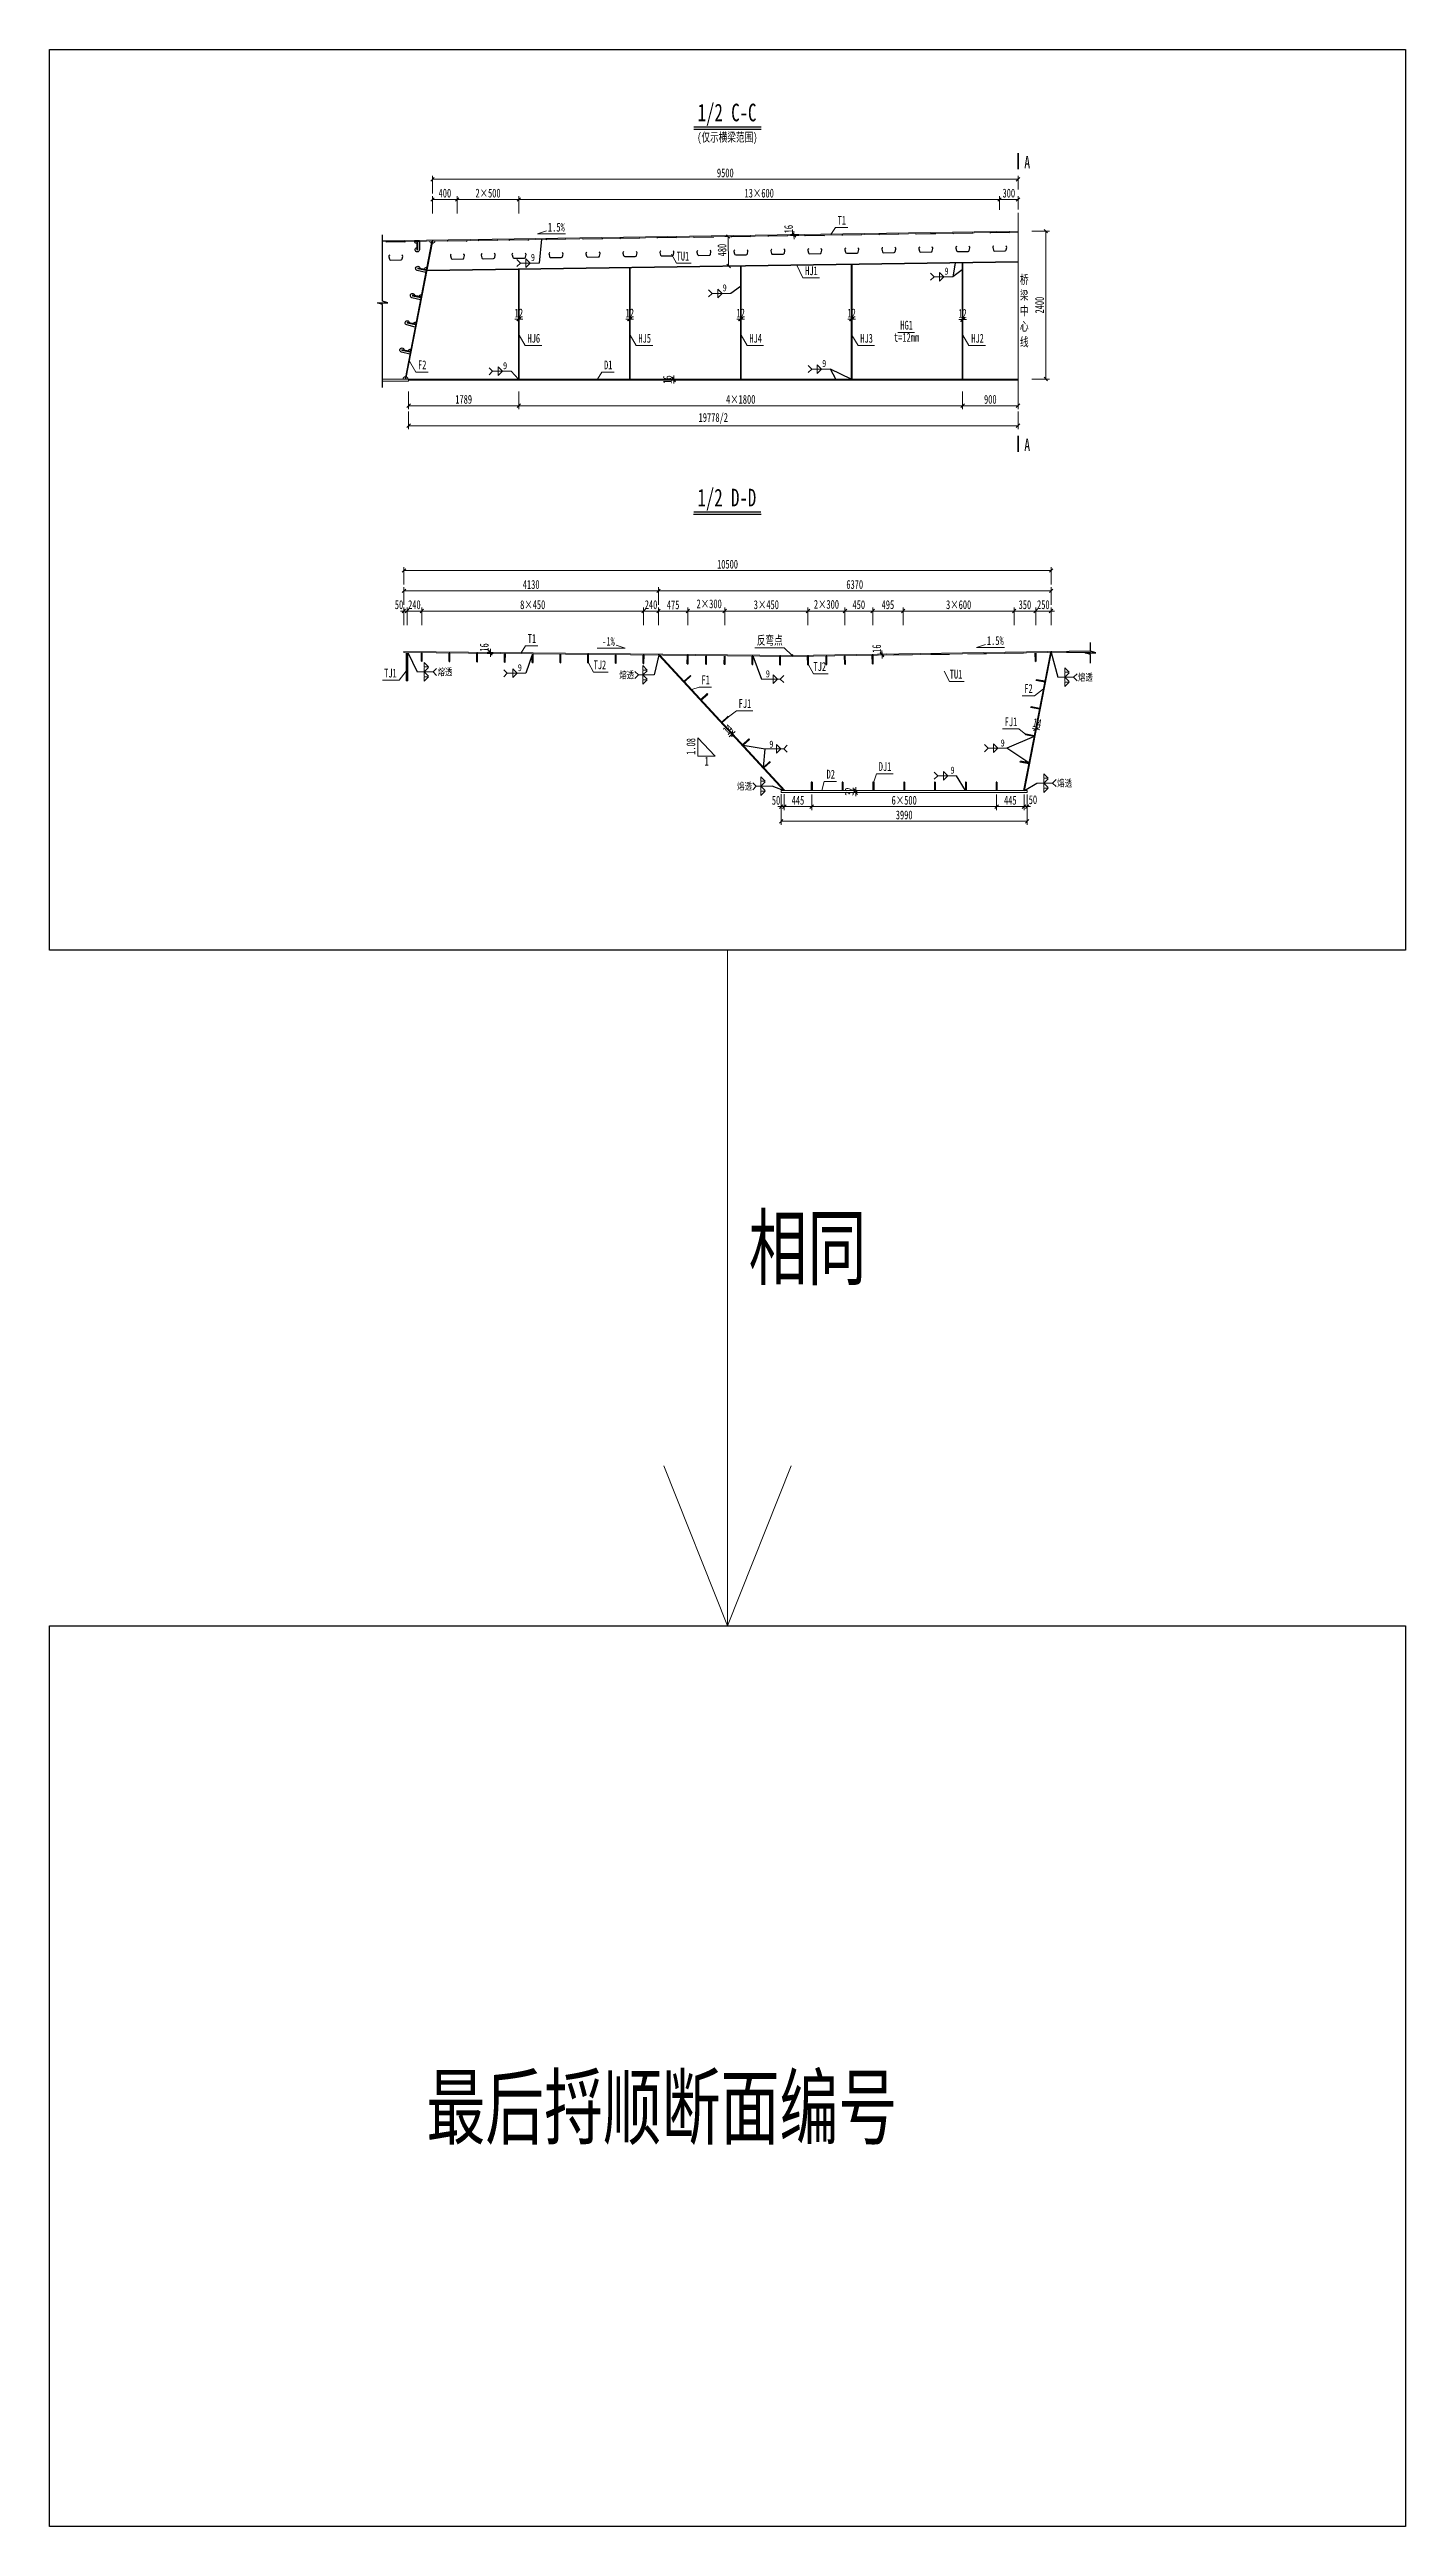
# Model space of a CAD drawing. Header units: millimetres. Extents: x 44597 to 300567, y -113054 to 73044.
# Drawn here: x 69567 to 91567, y -102091 to -61894 of the extents above; entities that cross this region are included whole.
import ezdxf
from ezdxf.enums import TextEntityAlignment as Align

# ---------------------------------------------------------------- set-up
doc = ezdxf.new("R2010")
doc.units = ezdxf.units.MM
doc.linetypes.add('CENTER2', pattern=[28.575, 19.05, -3.175, 3.175, -3.175])
doc.layers.get('Defpoints').update_dxf_attribs({"color": 8})
for name, color, linetype, lineweight in [('Dim', 4, 'Continuous', 15), ('中心线', 2, 'CENTER2', 15), ('文字', 7, 'Continuous', 15), ('标注线及字体', 2, 'Continuous', 15), ('粗线', 3, 'Continuous', 35), ('细实线', 4, 'Continuous', 15), ('钢板粗线', 1, 'Continuous', 25), ('钢板细线', 6, 'Continuous', 15)]:
    doc.layers.add(name, color=color, linetype=linetype, lineweight=lineweight)
doc.layers.add('Text', color=4, linetype='Continuous')
doc.styles.add('111', font='', dxfattribs={"width": 0.7})
doc.styles.add('BM_Dim', font='', dxfattribs={"width": 0.85})
doc.styles.add('SMEDI', font='', dxfattribs={"width": 0.75})
doc.styles.get("Standard").update_dxf_attribs({"font": ''})
doc.styles.get('111').set_extended_font_data('仿宋_GB2312')
doc.styles.get('BM_Dim').set_extended_font_data('仿宋_GB2312')
doc.styles.get('SMEDI').set_extended_font_data('仿宋_GB2312')
doc.styles.get('Standard').set_extended_font_data('仿宋_GB2312')
doc.dimstyles.new('200', dxfattribs={"dimscale": 0, "dimtxt": 2.5, "dimasz": 1, "dimexe": 1, "dimexo": 1, "dimgap": 0.6, "dimtad": 1, "dimdec": 0, "dimdsep": 46, "dimtxsty": '111', "dimblk": 'OBLIQUE', "dimcen": 0, "dimclrd": 4, "dimclre": 4, "dimclrt": 4, "dimadec": 1, "dimazin": 2, "dimtfac": 1, "dimtdec": 0, "dimtix": 1, "dimtmove": 2, "dimatfit": 3, "dimfxl": 4, "dimfxlon": 1, "dimtolj": 1, "dimlwd": -1, "dimlwe": -1, "dimarcsym": 0})
doc.dimstyles.new('MSteel_1.0_1.0', dxfattribs={"dimtxt": 3, "dimasz": 1.2, "dimexe": 1, "dimexo": 1, "dimgap": 1, "dimtad": 3, "dimtoh": 1, "dimdec": 0, "dimzin": 0, "dimdsep": 46, "dimtxsty": 'Standard', "dimblk": 'ARCHTICK', "dimcen": 0.09, "dimclrd": 3, "dimclre": 3, "dimadec": 0, "dimazin": 0, "dimtfac": 1, "dimtdec": 4, "dimtofl": 0, "dimtmove": 0, "dimatfit": 3, "dimfxl": 1, "dimtolj": 1, "dimtzin": 0, "dimarcsym": 0})

msp = doc.modelspace()

# ---------------------------------------------------------------- texts
at = {"layer": 'Text', "style": 'SMEDI', "width": 0.75}
for p in [(77375.6, -65267.4), (84087, -65490.1), (80487, -65760.1), (76924.1, -67023.5), (82102.1, -66987.9), (77163.2, -71924.2), (81187.7, -72024), (81244.5, -73166.9), (84997.4, -73146.8), (84184.7, -73588.3)]:
    msp.add_text('9', height=114.3, dxfattribs=at).set_placement(p, align=Align.MIDDLE_LEFT)
at = {"layer": '文字', "style": 'BM_Dim', "width": 0.7}
for s, height, p in [('(仅示横梁范围)', 142.86, (80563.9, -63432.2)), ('1.5%', 142.86, (77789.3, -64890.4)), ('T1', 142.86, (82421.9, -64779.3)), ('TU1', 142.86, (79843.1, -65360.7)), ('HJ1', 142.86, (81928.6, -65597.6)), ('桥', 142.9, (85381.7, -65744.1)), ('梁', 142.9, (85381.7, -65996.7)), ('HG1', 142.86, (83471.9, -66481.2)), ('心', 142.9, (85381.7, -66501.8)), ('中', 142.9, (85381.7, -66249.3)), ('HJ6', 142.86, (77423.6, -66694.1)), ('HJ5', 142.86, (79223.6, -66694.1)), ('HJ4', 142.86, (81023.6, -66694.1)), ('HJ3', 142.86, (82823.6, -66694.1)), ('t=12mm', 142.86, (83471.9, -66679.6)), ('HJ2', 142.86, (84623.6, -66694.1)), ('线', 142.9, (85381.7, -66754.4)), ('F2', 142.86, (75612.7, -67125)), ('D1', 142.86, (78631.5, -67127)), ('T1', 142.86, (77393.9, -71566)), ('反弯点', 142.86, (81252.5, -71596.1)), ('1.5%', 142.86, (84911.8, -71600.3)), ('TJ1', 142.86, (75097.7, -72127.3)), ('TJ2', 142.86, (78496.3, -71992.9)), ('TJ2', 142.86, (82064.3, -72021.3)), ('F1', 142.86, (80212.6, -72236.9)), ('TU1', 142.86, (84274.3, -72145.6)), ('F2', 142.86, (85450.6, -72378.7)), ('FJ1', 142.86, (80849.5, -72621.3)), ('FJ1', 142.86, (85166.4, -72917.5)), ('1', 142.9, (80229.2, -73559.6)), ('DJ1', 142.86, (83122.8, -73644.1)), ('D2', 142.86, (82241.8, -73768))]:
    msp.add_text(s, height=height, dxfattribs=at).set_placement(p, align=Align.BOTTOM_CENTER)
for p in [(85429.1, -63822.5), (85429.1, -68410.8)]:
    msp.add_text('A', height=200, dxfattribs=at).set_placement(p, align=Align.CENTER)
for s, rotation, p in [('-1%', 359.42629, (78634.6, -71612.3)), ('1.08', 90, (80086.4, -73204.5))]:
    msp.add_text(s, height=142.86, rotation=rotation, dxfattribs=at).set_placement(p, align=Align.BOTTOM_CENTER)
at = {"layer": '标注线及字体', "style": '111', "width": 0.7}
for s, height, p in [('1/2 C-C', 285.71, (80559, -62939.2)), ('1/2 D-D', 285.71, (80556.1, -69188.9)), ('相同', 1000, (81863.4, -81319)), ('最后捋顺断面编号', 1000, (79500.8, -95267.5))]:
    msp.add_text(s, height=height, dxfattribs=at).set_placement(p, align=Align.MIDDLE)

# ---------------------------------------------------------------- blocks, each defined once
blk = doc.blocks.new('U型肋1')
at = {"layer": 'Defpoints'}
blk.add_line((-160, 0), (160, 0), dxfattribs=at)
at = {"layer": '钢板粗线', "color": 6}
for p, q in [((148, -10), (160, 0)), ((-148, -10), (-160, 0))]:
    blk.add_line(p, q, dxfattribs=at)
blk.add_lwpolyline([(-99, -220, 0.414266), (-114, -245), (-104, -285, 0.348876), (-85, -300), (85, -300, 0.348876), (104, -285), (114, -245, 0.414091), (99, -220, 0.414091)], format="xyb", dxfattribs=at)
blk = doc.blocks.new('14-160加劲 有过焊孔')
at = {"layer": 'Defpoints'}
blk.add_line((38609, 31489), (38609, 31629), dxfattribs=at)
at = {"layer": '钢板粗线', "color": 7}
for p, q in [((38568, 31489), (38650, 31489)), ((38603, 31489), (38603, 31629)), ((38603, 31629), (38615, 31629)), ((38615, 31489), (38615, 31629)), ((38650, 31489), (38644, 31631))]:
    blk.add_line(p, q, dxfattribs=at)
for centre, start, end in [((38603, 31489), 90, 180), ((38609, 31629), 2.441, 260.1291)]:
    blk.add_arc(centre, 35, start, end, dxfattribs=at)
blk = doc.blocks.new('12-140加劲 有过焊孔')
at = {"layer": 'Defpoints'}
blk.add_line((0, 0), (0, 140), dxfattribs=at)
at = {"layer": '钢板粗线', "color": 7}
for p, q in [((-6, 0), (-6, 140)), ((-6, 140), (6, 140)), ((6, 0), (6, 140)), ((41, 0), (35, 141)), ((-41, 0), (41, 0))]:
    blk.add_line(p, q, dxfattribs=at)
for centre, start, end in [((-6, 0), 90, 180), ((0, 140), 2.441, 260.1291)]:
    blk.add_arc(centre, 35, start, end, dxfattribs=at)
blk = doc.blocks.new('_Oblique')
at = {"color": 0, "linetype": 'ByBlock', "lineweight": -2}
blk.add_line((-0.5, -0.5), (0.5, 0.5), dxfattribs=at)
blk = doc.blocks.new('*D565')
at = {"layer": 'Defpoints', "color": 0, "transparency": 16777216}
for p in [(85281, -63999), (85281, -64223), (75781, -64984)]:
    blk.add_point(p, dxfattribs=at)
at = {"layer": '细实线', "color": 4, "transparency": 16777216}
for p, q in [((75781, -64228), (75781, -63942)), ((75781, -63999), (85281, -63999)), ((85281, -64166), (85281, -63942))]:
    blk.add_line(p, q, dxfattribs=at)
at = {"layer": '细实线', "color": 4, "transparency": 16777216, "xscale": 57.14285714285715, "yscale": 57.14285714285715, "zscale": 57.14285714285715, "rotation": 180}
blk.add_blockref('_Oblique', (75781, -63999), dxfattribs=at)
at = {"layer": '细实线', "color": 4, "transparency": 16777216, "xscale": 57.14285714285715, "yscale": 57.14285714285715, "zscale": 57.14285714285715}
blk.add_blockref('_Oblique', (85281, -63999), dxfattribs=at)
at = {"layer": '细实线', "color": 4, "transparency": 16777216, "insert": (80531, -63897), "char_height": 142.9, "attachment_point": 5, "style": '111'}
blk.add_mtext('\\A1;9500', dxfattribs=at)
blk = doc.blocks.new('*D566')
at = {"layer": 'Defpoints', "color": 0, "transparency": 16777216}
for p in [(84981, -64328), (84981, -64551), (77181, -64979)]:
    blk.add_point(p, dxfattribs=at)
at = {"layer": '细实线', "color": 4, "transparency": 16777216}
for p, q in [((77181, -64556), (77181, -64271)), ((84981, -64494), (84981, -64271)), ((77181, -64328), (84981, -64328))]:
    blk.add_line(p, q, dxfattribs=at)
at = {"layer": '细实线', "color": 4, "transparency": 16777216, "xscale": 57.14285714285715, "yscale": 57.14285714285715, "zscale": 57.14285714285715, "rotation": 180}
blk.add_blockref('_Oblique', (77181, -64328), dxfattribs=at)
at = {"layer": '细实线', "color": 4, "transparency": 16777216, "xscale": 57.14285714285715, "yscale": 57.14285714285715, "zscale": 57.14285714285715}
blk.add_blockref('_Oblique', (84981, -64328), dxfattribs=at)
at = {"layer": '细实线', "color": 4, "transparency": 16777216, "insert": (81081, -64225), "char_height": 142.9, "attachment_point": 5, "style": '111'}
blk.add_mtext('\\A1;13×600', dxfattribs=at)
blk = doc.blocks.new('*D567')
at = {"layer": 'Defpoints', "color": 0, "transparency": 16777216}
for p in [(75781, -64328), (76181, -64656), (75781, -64984)]:
    blk.add_point(p, dxfattribs=at)
at = {"layer": '细实线', "color": 4, "transparency": 16777216}
for p, q in [((75781, -64556), (75781, -64271)), ((76181, -64556), (76181, -64271)), ((76181, -64328), (75781, -64328))]:
    blk.add_line(p, q, dxfattribs=at)
at = {"layer": '细实线', "color": 4, "transparency": 16777216, "xscale": 57.14285714285715, "yscale": 57.14285714285715, "zscale": 57.14285714285715, "rotation": 180}
blk.add_blockref('_Oblique', (75781, -64328), dxfattribs=at)
at = {"layer": '细实线', "color": 4, "transparency": 16777216, "xscale": 57.14285714285715, "yscale": 57.14285714285715, "zscale": 57.14285714285715}
blk.add_blockref('_Oblique', (76181, -64328), dxfattribs=at)
at = {"layer": '细实线', "color": 4, "transparency": 16777216, "insert": (75981, -64225), "char_height": 142.9, "attachment_point": 5, "style": '111'}
blk.add_mtext('\\A1;400', dxfattribs=at)
blk = doc.blocks.new('*D568')
at = {"layer": 'Defpoints', "color": 0, "transparency": 16777216}
for p in [(84981, -64551), (85281, -64328), (85281, -64547)]:
    blk.add_point(p, dxfattribs=at)
at = {"layer": '细实线', "color": 4, "transparency": 16777216}
for p, q in [((84981, -64494), (84981, -64271)), ((85281, -64490), (85281, -64271)), ((84981, -64328), (85281, -64328))]:
    blk.add_line(p, q, dxfattribs=at)
at = {"layer": '细实线', "color": 4, "transparency": 16777216, "xscale": 57.14285714285715, "yscale": 57.14285714285715, "zscale": 57.14285714285715, "rotation": 180}
blk.add_blockref('_Oblique', (84981, -64328), dxfattribs=at)
at = {"layer": '细实线', "color": 4, "transparency": 16777216, "xscale": 57.14285714285715, "yscale": 57.14285714285715, "zscale": 57.14285714285715}
blk.add_blockref('_Oblique', (85281, -64328), dxfattribs=at)
at = {"layer": '细实线', "color": 4, "transparency": 16777216, "insert": (85131, -64225), "char_height": 142.9, "attachment_point": 5, "style": '111'}
blk.add_mtext('\\A1;300', dxfattribs=at)
blk = doc.blocks.new('*D569')
at = {"layer": 'Defpoints', "color": 0, "transparency": 16777216}
for p in [(76181, -64328), (76181, -64656), (77181, -64641)]:
    blk.add_point(p, dxfattribs=at)
at = {"layer": '细实线', "color": 4, "transparency": 16777216}
for p, q in [((76181, -64556), (76181, -64271)), ((77181, -64556), (77181, -64271)), ((77181, -64328), (76181, -64328))]:
    blk.add_line(p, q, dxfattribs=at)
at = {"layer": '细实线', "color": 4, "transparency": 16777216, "xscale": 57.14285714285715, "yscale": 57.14285714285715, "zscale": 57.14285714285715, "rotation": 180}
blk.add_blockref('_Oblique', (76181, -64328), dxfattribs=at)
at = {"layer": '细实线', "color": 4, "transparency": 16777216, "xscale": 57.14285714285715, "yscale": 57.14285714285715, "zscale": 57.14285714285715}
blk.add_blockref('_Oblique', (77181, -64328), dxfattribs=at)
at = {"layer": '细实线', "color": 4, "transparency": 16777216, "insert": (76681, -64225), "char_height": 142.9, "attachment_point": 5, "style": '111'}
blk.add_mtext('\\A1;2×500', dxfattribs=at)
blk = doc.blocks.new('*D570')
at = {"layer": 'Defpoints', "color": 0, "transparency": 16777216}
for p in [(85281, -64842), (85281, -67242), (85732, -67242)]:
    blk.add_point(p, dxfattribs=at)
at = {"layer": '细实线', "color": 4, "transparency": 16777216}
for p, q in [((85504, -64842), (85789, -64842)), ((85732, -64842), (85732, -67242)), ((85504, -67242), (85789, -67242))]:
    blk.add_line(p, q, dxfattribs=at)
at = {"layer": '细实线', "color": 4, "transparency": 16777216, "xscale": 57.14285714285715, "yscale": 57.14285714285715, "zscale": 57.14285714285715}
for p, rotation in [((85732, -64842), 90), ((85732, -67242), 270)]:
    blk.add_blockref('_Oblique', p, dxfattribs=dict(at, rotation=rotation))
at = {"layer": '细实线', "color": 4, "transparency": 16777216, "insert": (85630, -66042), "char_height": 142.9, "attachment_point": 5, "rotation": 90, "style": '111'}
blk.add_mtext('\\A1;2400', dxfattribs=at)
blk = doc.blocks.new('*D571')
at = {"layer": 'Defpoints', "color": 0, "transparency": 16777216}
for p in [(79695, -67258), (79775, -67242), (79775, -67258)]:
    blk.add_point(p, dxfattribs=at)
at = {"layer": '细实线', "color": 4, "transparency": 16777216}
for p, q in [((79718, -67242), (79637, -67242)), ((79718, -67258), (79637, -67258)), ((79695, -67242), (79695, -67185)), ((79695, -67242), (79695, -67258)), ((79695, -67258), (79695, -67315))]:
    blk.add_line(p, q, dxfattribs=at)
at = {"layer": '细实线', "color": 4, "transparency": 16777216, "xscale": 57.14285714285715, "yscale": 57.14285714285715, "zscale": 57.14285714285715}
for p, rotation in [((79695, -67242), 270), ((79695, -67258), 90)]:
    blk.add_blockref('_Oblique', p, dxfattribs=dict(at, rotation=rotation))
at = {"layer": '细实线', "color": 4, "transparency": 16777216, "insert": (79592, -67250), "char_height": 142.9, "attachment_point": 5, "rotation": 90, "style": '111'}
blk.add_mtext('\\A1;16', dxfattribs=at)
blk = doc.blocks.new('*D572')
at = {"layer": 'Defpoints', "color": 0, "transparency": 16777216}
for p in [(77175, -66287), (77187, -66270), (77187, -66287)]:
    blk.add_point(p, dxfattribs=at)
at = {"layer": '细实线', "color": 4, "transparency": 16777216}
for p, q in [((77175, -66270), (77118, -66270)), ((77175, -66270), (77175, -66213)), ((77175, -66270), (77187, -66270)), ((77187, -66270), (77187, -66213)), ((77187, -66270), (77244, -66270))]:
    blk.add_line(p, q, dxfattribs=at)
at = {"layer": '细实线', "color": 4, "transparency": 16777216, "xscale": 57.14285714285715, "yscale": 57.14285714285715, "zscale": 57.14285714285715}
blk.add_blockref('_Oblique', (77175, -66270), dxfattribs=at)
at = {"layer": '细实线', "color": 4, "transparency": 16777216, "xscale": 57.14285714285715, "yscale": 57.14285714285715, "zscale": 57.14285714285715, "rotation": 180}
blk.add_blockref('_Oblique', (77187, -66270), dxfattribs=at)
at = {"layer": '细实线', "color": 4, "transparency": 16777216, "insert": (77181, -66170), "char_height": 142.9, "attachment_point": 5, "style": '111'}
blk.add_mtext('\\A1;12', dxfattribs=at)
blk = doc.blocks.new('*D573')
at = {"layer": 'Defpoints', "color": 0, "transparency": 16777216}
for p in [(78975, -66287), (78987, -66270), (78987, -66287)]:
    blk.add_point(p, dxfattribs=at)
at = {"layer": '细实线', "color": 4, "transparency": 16777216}
for p, q in [((78975, -66270), (78918, -66270)), ((78975, -66270), (78975, -66213)), ((78975, -66270), (78987, -66270)), ((78987, -66270), (78987, -66213)), ((78987, -66270), (79044, -66270))]:
    blk.add_line(p, q, dxfattribs=at)
at = {"layer": '细实线', "color": 4, "transparency": 16777216, "xscale": 57.14285714285715, "yscale": 57.14285714285715, "zscale": 57.14285714285715}
blk.add_blockref('_Oblique', (78975, -66270), dxfattribs=at)
at = {"layer": '细实线', "color": 4, "transparency": 16777216, "xscale": 57.14285714285715, "yscale": 57.14285714285715, "zscale": 57.14285714285715, "rotation": 180}
blk.add_blockref('_Oblique', (78987, -66270), dxfattribs=at)
at = {"layer": '细实线', "color": 4, "transparency": 16777216, "insert": (78981, -66170), "char_height": 142.9, "attachment_point": 5, "style": '111'}
blk.add_mtext('\\A1;12', dxfattribs=at)
blk = doc.blocks.new('*D574')
at = {"layer": 'Defpoints', "color": 0, "transparency": 16777216}
for p in [(80775, -66287), (80787, -66270), (80787, -66287)]:
    blk.add_point(p, dxfattribs=at)
at = {"layer": '细实线', "color": 4, "transparency": 16777216}
for p, q in [((80775, -66270), (80718, -66270)), ((80775, -66270), (80775, -66213)), ((80775, -66270), (80787, -66270)), ((80787, -66270), (80787, -66213)), ((80787, -66270), (80844, -66270))]:
    blk.add_line(p, q, dxfattribs=at)
at = {"layer": '细实线', "color": 4, "transparency": 16777216, "xscale": 57.14285714285715, "yscale": 57.14285714285715, "zscale": 57.14285714285715}
blk.add_blockref('_Oblique', (80775, -66270), dxfattribs=at)
at = {"layer": '细实线', "color": 4, "transparency": 16777216, "xscale": 57.14285714285715, "yscale": 57.14285714285715, "zscale": 57.14285714285715, "rotation": 180}
blk.add_blockref('_Oblique', (80787, -66270), dxfattribs=at)
at = {"layer": '细实线', "color": 4, "transparency": 16777216, "insert": (80781, -66170), "char_height": 142.9, "attachment_point": 5, "style": '111'}
blk.add_mtext('\\A1;12', dxfattribs=at)
blk = doc.blocks.new('*D575')
at = {"layer": 'Defpoints', "color": 0, "transparency": 16777216}
for p in [(82575, -66287), (82587, -66270), (82587, -66287)]:
    blk.add_point(p, dxfattribs=at)
at = {"layer": '细实线', "color": 4, "transparency": 16777216}
for p, q in [((82575, -66270), (82518, -66270)), ((82575, -66270), (82575, -66213)), ((82575, -66270), (82587, -66270)), ((82587, -66270), (82587, -66213)), ((82587, -66270), (82644, -66270))]:
    blk.add_line(p, q, dxfattribs=at)
at = {"layer": '细实线', "color": 4, "transparency": 16777216, "xscale": 57.14285714285715, "yscale": 57.14285714285715, "zscale": 57.14285714285715}
blk.add_blockref('_Oblique', (82575, -66270), dxfattribs=at)
at = {"layer": '细实线', "color": 4, "transparency": 16777216, "xscale": 57.14285714285715, "yscale": 57.14285714285715, "zscale": 57.14285714285715, "rotation": 180}
blk.add_blockref('_Oblique', (82587, -66270), dxfattribs=at)
at = {"layer": '细实线', "color": 4, "transparency": 16777216, "insert": (82581, -66170), "char_height": 142.9, "attachment_point": 5, "style": '111'}
blk.add_mtext('\\A1;12', dxfattribs=at)
blk = doc.blocks.new('*D576')
at = {"layer": 'Defpoints', "color": 0, "transparency": 16777216}
for p in [(84381, -67305), (85281, -67305), (85281, -67674)]:
    blk.add_point(p, dxfattribs=at)
at = {"layer": '细实线', "color": 4, "transparency": 16777216}
for p, q in [((84381, -67446), (84381, -67731)), ((85281, -67446), (85281, -67731)), ((84381, -67674), (85281, -67674))]:
    blk.add_line(p, q, dxfattribs=at)
at = {"layer": '细实线', "color": 4, "transparency": 16777216, "xscale": 57.14285714285715, "yscale": 57.14285714285715, "zscale": 57.14285714285715, "rotation": 180}
blk.add_blockref('_Oblique', (84381, -67674), dxfattribs=at)
at = {"layer": '细实线', "color": 4, "transparency": 16777216, "xscale": 57.14285714285715, "yscale": 57.14285714285715, "zscale": 57.14285714285715}
blk.add_blockref('_Oblique', (85281, -67674), dxfattribs=at)
at = {"layer": '细实线', "color": 4, "transparency": 16777216, "insert": (84831, -67572), "char_height": 142.9, "attachment_point": 5, "style": '111'}
blk.add_mtext('\\A1;900', dxfattribs=at)
blk = doc.blocks.new('*D577')
at = {"layer": 'Defpoints', "color": 0, "transparency": 16777216}
for p in [(77181, -67242), (84381, -67305), (84381, -67674)]:
    blk.add_point(p, dxfattribs=at)
at = {"layer": '细实线', "color": 4, "transparency": 16777216}
for p, q in [((77181, -67446), (77181, -67731)), ((84381, -67446), (84381, -67731)), ((77181, -67674), (84381, -67674))]:
    blk.add_line(p, q, dxfattribs=at)
at = {"layer": '细实线', "color": 4, "transparency": 16777216, "xscale": 57.14285714285715, "yscale": 57.14285714285715, "zscale": 57.14285714285715, "rotation": 180}
blk.add_blockref('_Oblique', (77181, -67674), dxfattribs=at)
at = {"layer": '细实线', "color": 4, "transparency": 16777216, "xscale": 57.14285714285715, "yscale": 57.14285714285715, "zscale": 57.14285714285715}
blk.add_blockref('_Oblique', (84381, -67674), dxfattribs=at)
at = {"layer": '细实线', "color": 4, "transparency": 16777216, "insert": (80781, -67572), "char_height": 142.9, "attachment_point": 5, "style": '111'}
blk.add_mtext('\\A1;4×1800', dxfattribs=at)
blk = doc.blocks.new('*D578')
at = {"layer": 'Defpoints', "color": 0, "transparency": 16777216}
for p in [(75392, -67262), (77181, -67242), (75392, -67674)]:
    blk.add_point(p, dxfattribs=at)
at = {"layer": '细实线', "color": 4, "transparency": 16777216}
for p, q in [((75392, -67446), (75392, -67731)), ((77181, -67446), (77181, -67731)), ((77181, -67674), (75392, -67674))]:
    blk.add_line(p, q, dxfattribs=at)
at = {"layer": '细实线', "color": 4, "transparency": 16777216, "xscale": 57.14285714285715, "yscale": 57.14285714285715, "zscale": 57.14285714285715, "rotation": 180}
blk.add_blockref('_Oblique', (75392, -67674), dxfattribs=at)
at = {"layer": '细实线', "color": 4, "transparency": 16777216, "xscale": 57.14285714285715, "yscale": 57.14285714285715, "zscale": 57.14285714285715}
blk.add_blockref('_Oblique', (77181, -67674), dxfattribs=at)
at = {"layer": '细实线', "color": 4, "transparency": 16777216, "insert": (76286, -67572), "char_height": 142.9, "attachment_point": 5, "style": '111'}
blk.add_mtext('\\A1;1789', dxfattribs=at)
blk = doc.blocks.new('*D579')
at = {"layer": 'Defpoints', "color": 0, "transparency": 16777216}
for p in [(75392, -67262), (85281, -67457), (75392, -67999)]:
    blk.add_point(p, dxfattribs=at)
at = {"layer": '细实线', "color": 4, "transparency": 16777216}
for p, q in [((75392, -67770), (75392, -68056)), ((85281, -67770), (85281, -68056)), ((85281, -67999), (75392, -67999))]:
    blk.add_line(p, q, dxfattribs=at)
at = {"layer": '细实线', "color": 4, "transparency": 16777216, "xscale": 57.14285714285715, "yscale": 57.14285714285715, "zscale": 57.14285714285715, "rotation": 180}
blk.add_blockref('_Oblique', (75392, -67999), dxfattribs=at)
at = {"layer": '细实线', "color": 4, "transparency": 16777216, "xscale": 57.14285714285715, "yscale": 57.14285714285715, "zscale": 57.14285714285715}
blk.add_blockref('_Oblique', (85281, -67999), dxfattribs=at)
at = {"layer": '细实线', "color": 4, "transparency": 16777216, "insert": (80336, -67882), "char_height": 142.86, "attachment_point": 5, "style": '111'}
blk.add_mtext('\\A1;19778/2', dxfattribs=at)
blk = doc.blocks.new('_ArchTick')
at = {"color": 0, "linetype": 'ByBlock', "const_width": 0.15}
blk.add_lwpolyline([(-0.5, -0.5), (0.5, 0.5)], dxfattribs=at)
blk = doc.blocks.new('角焊缝1')
at = {"layer": 'Dim'}
blk.add_line((-3101.17, 370.22), (-3106.48, 370.22), dxfattribs=at)
blk.add_lwpolyline([(-3107.48, 369.22), (-3106.48, 370.22), (-3107.48, 371.22)], dxfattribs=at)
blk.add_lwpolyline([(-3104.91, 371.45), (-3104.91, 368.99), (-3103.68, 370.22)], close=True, dxfattribs=at)
blk = doc.blocks.new('*D580')
at = {"layer": 'Defpoints', "color": 0, "transparency": 16777216}
for p in [(80623, -64928), (80585, -65408), (80631, -65408)]:
    blk.add_point(p, dxfattribs=at)
at = {"layer": '细实线', "color": 4, "transparency": 16777216}
for p, q in [((80578, -64928), (80521, -64929)), ((80578, -64928), (80585, -65408)), ((80585, -65408), (80528, -65409))]:
    blk.add_line(p, q, dxfattribs=at)
at = {"layer": '细实线', "color": 4, "transparency": 16777216, "xscale": 57.14285714285715, "yscale": 57.14285714285715, "zscale": 57.14285714285715}
for p, rotation in [((80578, -64928), 90.85937224365443), ((80585, -65408), 270.8593722436544)]:
    blk.add_blockref('_Oblique', p, dxfattribs=dict(at, rotation=rotation))
at = {"layer": '细实线', "color": 4, "transparency": 16777216, "insert": (80478, -65149), "char_height": 142.9, "attachment_point": 5, "rotation": 90.8594, "style": '111'}
blk.add_mtext('\\A1;480', dxfattribs=at)
blk = doc.blocks.new('*D581')
at = {"layer": 'Defpoints', "color": 0, "transparency": 16777216}
for p in [(84375, -66294), (84387, -66277), (84387, -66294)]:
    blk.add_point(p, dxfattribs=at)
at = {"layer": '细实线', "color": 4, "transparency": 16777216}
for p, q in [((84375, -66277), (84318, -66277)), ((84375, -66277), (84375, -66220)), ((84375, -66277), (84387, -66277)), ((84387, -66277), (84387, -66220)), ((84387, -66277), (84444, -66277))]:
    blk.add_line(p, q, dxfattribs=at)
at = {"layer": '细实线', "color": 4, "transparency": 16777216, "xscale": 57.14285714285715, "yscale": 57.14285714285715, "zscale": 57.14285714285715}
blk.add_blockref('_Oblique', (84375, -66277), dxfattribs=at)
at = {"layer": '细实线', "color": 4, "transparency": 16777216, "xscale": 57.14285714285715, "yscale": 57.14285714285715, "zscale": 57.14285714285715, "rotation": 180}
blk.add_blockref('_Oblique', (84387, -66277), dxfattribs=at)
at = {"layer": '细实线', "color": 4, "transparency": 16777216, "insert": (84381, -66176), "char_height": 142.9, "attachment_point": 5, "style": '111'}
blk.add_mtext('\\A1;12', dxfattribs=at)
blk = doc.blocks.new('*D582')
at = {"layer": 'Defpoints', "color": 0, "transparency": 16777216}
for p in [(81645, -64912), (81776, -64894), (81776, -64910)]:
    blk.add_point(p, dxfattribs=at)
at = {"layer": '细实线', "color": 4, "transparency": 16777216}
for p, q in [((81719, -64895), (81587, -64897)), ((81719, -64911), (81588, -64913)), ((81645, -64896), (81644, -64839)), ((81645, -64896), (81645, -64912)), ((81645, -64912), (81646, -64970))]:
    blk.add_line(p, q, dxfattribs=at)
at = {"layer": '细实线', "color": 4, "transparency": 16777216, "xscale": 57.14285714285715, "yscale": 57.14285714285715, "zscale": 57.14285714285715}
for p, rotation in [((81645, -64896), 270.8593722436533), ((81645, -64912), 90.85937224365327)]:
    blk.add_blockref('_Oblique', p, dxfattribs=dict(at, rotation=rotation))
at = {"layer": '细实线', "color": 4, "transparency": 16777216, "insert": (81559, -64809), "char_height": 142.9, "attachment_point": 5, "rotation": 90.8594, "style": '111'}
blk.add_mtext('\\A1;16', dxfattribs=at)
blk = doc.blocks.new('U型肋2')
at = {"layer": 'Defpoints'}
blk.add_line((89517, -40635), (89817, -40635), dxfattribs=at)
blk = doc.blocks.new('12-140加劲 无过焊孔')
at = {"layer": 'Defpoints'}
blk.add_line((38947, 32077), (38947, 32217), dxfattribs=at)
at = {"layer": '钢板粗线', "color": 7}
for p, q in [((38941, 32077), (38941, 32217)), ((38941, 32217), (38953, 32217)), ((38953, 32077), (38953, 32217)), ((38941, 32077), (38953, 32077))]:
    blk.add_line(p, q, dxfattribs=at)
blk = doc.blocks.new('14-160加劲 无过焊孔')
at = {"layer": 'Defpoints'}
blk.add_line((38609, 32077), (38609, 32217), dxfattribs=at)
at = {"layer": '钢板粗线', "color": 7}
for p, q in [((38603, 32077), (38603, 32217)), ((38603, 32217), (38615, 32217)), ((38615, 32077), (38615, 32217)), ((38603, 32077), (38615, 32077))]:
    blk.add_line(p, q, dxfattribs=at)
blk = doc.blocks.new('*D583')
at = {"layer": 'Defpoints', "color": 0, "transparency": 16777216}
for p in [(79446, -70678), (75317, -71047), (79446, -71673)]:
    blk.add_point(p, dxfattribs=at)
at = {"layer": '细实线', "color": 4, "transparency": 16777216}
for p, q in [((75317, -70907), (75317, -70621)), ((75317, -70678), (79446, -70678)), ((79446, -70907), (79446, -70621))]:
    blk.add_line(p, q, dxfattribs=at)
at = {"layer": '细实线', "color": 4, "transparency": 16777216, "xscale": 57.14285714285715, "yscale": 57.14285714285715, "zscale": 57.14285714285715, "rotation": 180}
blk.add_blockref('_Oblique', (75317, -70678), dxfattribs=at)
at = {"layer": '细实线', "color": 4, "transparency": 16777216, "xscale": 57.14285714285715, "yscale": 57.14285714285715, "zscale": 57.14285714285715}
blk.add_blockref('_Oblique', (79446, -70678), dxfattribs=at)
at = {"layer": '细实线', "color": 4, "transparency": 16777216, "insert": (77381, -70576), "char_height": 142.9, "attachment_point": 5, "style": '111'}
blk.add_mtext('\\A1;4130', dxfattribs=at)
blk = doc.blocks.new('*D584')
at = {"layer": 'Defpoints', "color": 0, "transparency": 16777216}
for p in [(85567, -71007), (85567, -71683), (85816, -71663)]:
    blk.add_point(p, dxfattribs=at)
at = {"layer": '细实线', "color": 4, "transparency": 16777216}
for p, q in [((85567, -71007), (85509, -71007)), ((85567, -71235), (85567, -70950)), ((85816, -71007), (85567, -71007)), ((85816, -71235), (85816, -70950)), ((85816, -71007), (85873, -71007))]:
    blk.add_line(p, q, dxfattribs=at)
at = {"layer": '细实线', "color": 4, "transparency": 16777216, "xscale": 57.14285714285715, "yscale": 57.14285714285715, "zscale": 57.14285714285715}
blk.add_blockref('_Oblique', (85567, -71007), dxfattribs=at)
at = {"layer": '细实线', "color": 4, "transparency": 16777216, "xscale": 57.14285714285715, "yscale": 57.14285714285715, "zscale": 57.14285714285715, "rotation": 180}
blk.add_blockref('_Oblique', (85816, -71007), dxfattribs=at)
at = {"layer": '细实线', "color": 4, "transparency": 16777216, "insert": (85691, -70904), "char_height": 142.9, "attachment_point": 5, "style": '111'}
blk.add_mtext('\\A1;250', dxfattribs=at)
blk = doc.blocks.new('*D585')
at = {"layer": 'Defpoints', "color": 0, "transparency": 16777216}
for p in [(75367, -71007), (75316, -71645), (75367, -71680)]:
    blk.add_point(p, dxfattribs=at)
at = {"layer": '细实线', "color": 4, "transparency": 16777216}
for p, q in [((75316, -71007), (75259, -71007)), ((75316, -71235), (75316, -70950)), ((75316, -71007), (75367, -71007)), ((75367, -71235), (75367, -70950)), ((75367, -71007), (75424, -71007))]:
    blk.add_line(p, q, dxfattribs=at)
at = {"layer": '细实线', "color": 4, "transparency": 16777216, "xscale": 57.14285714285715, "yscale": 57.14285714285715, "zscale": 57.14285714285715}
blk.add_blockref('_Oblique', (75316, -71007), dxfattribs=at)
at = {"layer": '细实线', "color": 4, "transparency": 16777216, "xscale": 57.14285714285715, "yscale": 57.14285714285715, "zscale": 57.14285714285715, "rotation": 180}
blk.add_blockref('_Oblique', (75367, -71007), dxfattribs=at)
at = {"layer": '细实线', "color": 4, "transparency": 16777216, "insert": (75237, -70904), "char_height": 142.9, "attachment_point": 5, "style": '111'}
blk.add_mtext('\\A1;50', dxfattribs=at)
blk = doc.blocks.new('*D586')
at = {"layer": 'Defpoints', "color": 0, "transparency": 16777216}
for p in [(75606, -71007), (75367, -71680), (75606, -71682)]:
    blk.add_point(p, dxfattribs=at)
at = {"layer": '细实线', "color": 4, "transparency": 16777216}
for p, q in [((75367, -71007), (75309, -71007)), ((75367, -71235), (75367, -70950)), ((75367, -71007), (75606, -71007)), ((75606, -71235), (75606, -70950)), ((75606, -71007), (75663, -71007))]:
    blk.add_line(p, q, dxfattribs=at)
at = {"layer": '细实线', "color": 4, "transparency": 16777216, "xscale": 57.14285714285715, "yscale": 57.14285714285715, "zscale": 57.14285714285715}
blk.add_blockref('_Oblique', (75367, -71007), dxfattribs=at)
at = {"layer": '细实线', "color": 4, "transparency": 16777216, "xscale": 57.14285714285715, "yscale": 57.14285714285715, "zscale": 57.14285714285715, "rotation": 180}
blk.add_blockref('_Oblique', (75606, -71007), dxfattribs=at)
at = {"layer": '细实线', "color": 4, "transparency": 16777216, "insert": (75486, -70904), "char_height": 142.9, "attachment_point": 5, "style": '111'}
blk.add_mtext('\\A1;240', dxfattribs=at)
blk = doc.blocks.new('*D587')
at = {"layer": 'Defpoints', "color": 0, "transparency": 16777216}
for p in [(85217, -71007), (85217, -71515), (83417, -71715)]:
    blk.add_point(p, dxfattribs=at)
at = {"layer": '细实线', "color": 4, "transparency": 16777216}
for p, q in [((83417, -71235), (83417, -70950)), ((83417, -71007), (85217, -71007)), ((85217, -71235), (85217, -70950))]:
    blk.add_line(p, q, dxfattribs=at)
at = {"layer": '细实线', "color": 4, "transparency": 16777216, "xscale": 57.14285714285715, "yscale": 57.14285714285715, "zscale": 57.14285714285715, "rotation": 180}
blk.add_blockref('_Oblique', (83417, -71007), dxfattribs=at)
at = {"layer": '细实线', "color": 4, "transparency": 16777216, "xscale": 57.14285714285715, "yscale": 57.14285714285715, "zscale": 57.14285714285715}
blk.add_blockref('_Oblique', (85217, -71007), dxfattribs=at)
at = {"layer": '细实线', "color": 4, "transparency": 16777216, "insert": (84317, -70904), "char_height": 142.9, "attachment_point": 5, "style": '111'}
blk.add_mtext('\\A1;3×600', dxfattribs=at)
blk = doc.blocks.new('*D588')
at = {"layer": 'Defpoints', "color": 0, "transparency": 16777216}
for p in [(79206, -71007), (75606, -71683), (79206, -71719)]:
    blk.add_point(p, dxfattribs=at)
at = {"layer": '细实线', "color": 4, "transparency": 16777216}
for p, q in [((75606, -71235), (75606, -70950)), ((75606, -71007), (79206, -71007)), ((79206, -71235), (79206, -70950))]:
    blk.add_line(p, q, dxfattribs=at)
at = {"layer": '细实线', "color": 4, "transparency": 16777216, "xscale": 57.14285714285715, "yscale": 57.14285714285715, "zscale": 57.14285714285715, "rotation": 180}
blk.add_blockref('_Oblique', (75606, -71007), dxfattribs=at)
at = {"layer": '细实线', "color": 4, "transparency": 16777216, "xscale": 57.14285714285715, "yscale": 57.14285714285715, "zscale": 57.14285714285715}
blk.add_blockref('_Oblique', (79206, -71007), dxfattribs=at)
at = {"layer": '细实线', "color": 4, "transparency": 16777216, "insert": (77406, -70904), "char_height": 142.9, "attachment_point": 5, "style": '111'}
blk.add_mtext('\\A1;8×450', dxfattribs=at)
blk = doc.blocks.new('*D589')
at = {"layer": 'Defpoints', "color": 0, "transparency": 16777216}
for p in [(79922, -71007), (79446, -71673), (79922, -71725)]:
    blk.add_point(p, dxfattribs=at)
at = {"layer": '细实线', "color": 4, "transparency": 16777216}
for p, q in [((79446, -71235), (79446, -70950)), ((79446, -71007), (79922, -71007)), ((79922, -71235), (79922, -70950))]:
    blk.add_line(p, q, dxfattribs=at)
at = {"layer": '细实线', "color": 4, "transparency": 16777216, "xscale": 57.14285714285715, "yscale": 57.14285714285715, "zscale": 57.14285714285715, "rotation": 180}
blk.add_blockref('_Oblique', (79446, -71007), dxfattribs=at)
at = {"layer": '细实线', "color": 4, "transparency": 16777216, "xscale": 57.14285714285715, "yscale": 57.14285714285715, "zscale": 57.14285714285715}
blk.add_blockref('_Oblique', (79922, -71007), dxfattribs=at)
at = {"layer": '细实线', "color": 4, "transparency": 16777216, "insert": (79684, -70906), "char_height": 142.9, "attachment_point": 5, "style": '111'}
blk.add_mtext('\\A1;475', dxfattribs=at)
blk = doc.blocks.new('*D590')
at = {"layer": 'Defpoints', "color": 0, "transparency": 16777216}
for p in [(79446, -71007), (79206, -71718), (79446, -71673)]:
    blk.add_point(p, dxfattribs=at)
at = {"layer": '细实线', "color": 4, "transparency": 16777216}
for p, q in [((79206, -71007), (79149, -71007)), ((79206, -71235), (79206, -70950)), ((79206, -71007), (79446, -71007)), ((79446, -71235), (79446, -70950)), ((79446, -71007), (79503, -71007))]:
    blk.add_line(p, q, dxfattribs=at)
at = {"layer": '细实线', "color": 4, "transparency": 16777216, "xscale": 57.14285714285715, "yscale": 57.14285714285715, "zscale": 57.14285714285715}
blk.add_blockref('_Oblique', (79206, -71007), dxfattribs=at)
at = {"layer": '细实线', "color": 4, "transparency": 16777216, "xscale": 57.14285714285715, "yscale": 57.14285714285715, "zscale": 57.14285714285715, "rotation": 180}
blk.add_blockref('_Oblique', (79446, -71007), dxfattribs=at)
at = {"layer": '细实线', "color": 4, "transparency": 16777216, "insert": (79326, -70904), "char_height": 142.9, "attachment_point": 5, "style": '111'}
blk.add_mtext('\\A1;240', dxfattribs=at)
blk = doc.blocks.new('*D591')
at = {"layer": 'Defpoints', "color": 0, "transparency": 16777216}
for p in [(85217, -71007), (85217, -71688), (85567, -71663)]:
    blk.add_point(p, dxfattribs=at)
at = {"layer": '细实线', "color": 4, "transparency": 16777216}
for p, q in [((85217, -71235), (85217, -70950)), ((85567, -71007), (85217, -71007)), ((85567, -71235), (85567, -70950))]:
    blk.add_line(p, q, dxfattribs=at)
at = {"layer": '细实线', "color": 4, "transparency": 16777216, "xscale": 57.14285714285715, "yscale": 57.14285714285715, "zscale": 57.14285714285715, "rotation": 180}
blk.add_blockref('_Oblique', (85217, -71007), dxfattribs=at)
at = {"layer": '细实线', "color": 4, "transparency": 16777216, "xscale": 57.14285714285715, "yscale": 57.14285714285715, "zscale": 57.14285714285715}
blk.add_blockref('_Oblique', (85567, -71007), dxfattribs=at)
at = {"layer": '细实线', "color": 4, "transparency": 16777216, "insert": (85392, -70904), "char_height": 142.9, "attachment_point": 5, "style": '111'}
blk.add_mtext('\\A1;350', dxfattribs=at)
blk = doc.blocks.new('*D592')
at = {"layer": 'Defpoints', "color": 0, "transparency": 16777216}
for p in [(79922, -71007), (79922, -71725), (80522, -71731)]:
    blk.add_point(p, dxfattribs=at)
at = {"layer": '细实线', "color": 4, "transparency": 16777216}
for p, q in [((79922, -71235), (79922, -70950)), ((80522, -71007), (79922, -71007)), ((80522, -71235), (80522, -70950))]:
    blk.add_line(p, q, dxfattribs=at)
at = {"layer": '细实线', "color": 4, "transparency": 16777216, "xscale": 57.14285714285715, "yscale": 57.14285714285715, "zscale": 57.14285714285715, "rotation": 180}
blk.add_blockref('_Oblique', (79922, -71007), dxfattribs=at)
at = {"layer": '细实线', "color": 4, "transparency": 16777216, "xscale": 57.14285714285715, "yscale": 57.14285714285715, "zscale": 57.14285714285715}
blk.add_blockref('_Oblique', (80522, -71007), dxfattribs=at)
at = {"layer": '细实线', "color": 4, "transparency": 16777216, "insert": (80269, -70890), "char_height": 142.9, "attachment_point": 5, "style": '111'}
blk.add_mtext('\\A1;2×300', dxfattribs=at)
blk = doc.blocks.new('*D593')
at = {"layer": 'Defpoints', "color": 0, "transparency": 16777216}
for p in [(81872, -71007), (80522, -71731), (81872, -71739)]:
    blk.add_point(p, dxfattribs=at)
at = {"layer": '细实线', "color": 4, "transparency": 16777216}
for p, q in [((80522, -71235), (80522, -70950)), ((80522, -71007), (81872, -71007)), ((81872, -71235), (81872, -70950))]:
    blk.add_line(p, q, dxfattribs=at)
at = {"layer": '细实线', "color": 4, "transparency": 16777216, "xscale": 57.14285714285715, "yscale": 57.14285714285715, "zscale": 57.14285714285715, "rotation": 180}
blk.add_blockref('_Oblique', (80522, -71007), dxfattribs=at)
at = {"layer": '细实线', "color": 4, "transparency": 16777216, "xscale": 57.14285714285715, "yscale": 57.14285714285715, "zscale": 57.14285714285715}
blk.add_blockref('_Oblique', (81872, -71007), dxfattribs=at)
at = {"layer": '细实线', "color": 4, "transparency": 16777216, "insert": (81197, -70904), "char_height": 142.9, "attachment_point": 5, "style": '111'}
blk.add_mtext('\\A1;3×450', dxfattribs=at)
blk = doc.blocks.new('*D594')
at = {"layer": 'Defpoints', "color": 0, "transparency": 16777216}
for p in [(75317, -70719), (85817, -70349), (85817, -71663)]:
    blk.add_point(p, dxfattribs=at)
at = {"layer": '细实线', "color": 4, "transparency": 16777216}
for p, q in [((75317, -70578), (75317, -70292)), ((85817, -70578), (85817, -70292)), ((75317, -70349), (85817, -70349))]:
    blk.add_line(p, q, dxfattribs=at)
at = {"layer": '细实线', "color": 4, "transparency": 16777216, "xscale": 57.14285714285715, "yscale": 57.14285714285715, "zscale": 57.14285714285715, "rotation": 180}
blk.add_blockref('_Oblique', (75317, -70349), dxfattribs=at)
at = {"layer": '细实线', "color": 4, "transparency": 16777216, "xscale": 57.14285714285715, "yscale": 57.14285714285715, "zscale": 57.14285714285715}
blk.add_blockref('_Oblique', (85817, -70349), dxfattribs=at)
at = {"layer": '细实线', "color": 4, "transparency": 16777216, "insert": (80567, -70247), "char_height": 142.9, "attachment_point": 5, "style": '111'}
blk.add_mtext('\\A1;10500', dxfattribs=at)
blk = doc.blocks.new('*D595')
at = {"layer": 'Defpoints', "color": 0, "transparency": 16777216}
for p in [(85817, -70678), (79446, -71047), (85817, -71663)]:
    blk.add_point(p, dxfattribs=at)
at = {"layer": '细实线', "color": 4, "transparency": 16777216}
for p, q in [((79446, -70907), (79446, -70621)), ((79446, -70678), (85817, -70678)), ((85817, -70907), (85817, -70621))]:
    blk.add_line(p, q, dxfattribs=at)
at = {"layer": '细实线', "color": 4, "transparency": 16777216, "xscale": 57.14285714285715, "yscale": 57.14285714285715, "zscale": 57.14285714285715, "rotation": 180}
blk.add_blockref('_Oblique', (79446, -70678), dxfattribs=at)
at = {"layer": '细实线', "color": 4, "transparency": 16777216, "xscale": 57.14285714285715, "yscale": 57.14285714285715, "zscale": 57.14285714285715}
blk.add_blockref('_Oblique', (85817, -70678), dxfattribs=at)
at = {"layer": '细实线', "color": 4, "transparency": 16777216, "insert": (82631, -70576), "char_height": 142.9, "attachment_point": 5, "style": '111'}
blk.add_mtext('\\A1;6370', dxfattribs=at)
blk = doc.blocks.new('*D596')
at = {"layer": 'Defpoints', "color": 0, "transparency": 16777216}
for p in [(82647, -73953), (82787, -73921), (82787, -73953)]:
    blk.add_point(p, dxfattribs=at)
at = {"layer": '细实线', "color": 4, "transparency": 16777216}
for p, q in [((82729, -73921), (82589, -73921)), ((82729, -73953), (82589, -73953)), ((82647, -73921), (82647, -73864)), ((82647, -73921), (82647, -73953)), ((82647, -73953), (82647, -74010))]:
    blk.add_line(p, q, dxfattribs=at)
at = {"layer": '细实线', "color": 4, "transparency": 16777216, "xscale": 57.14285714285715, "yscale": 57.14285714285715, "zscale": 57.14285714285715}
for p, rotation in [((82647, -73921), 270), ((82647, -73953), 90)]:
    blk.add_blockref('_Oblique', p, dxfattribs=dict(at, rotation=rotation))
at = {"layer": '细实线', "color": 4, "transparency": 16777216, "insert": (82544, -73937), "char_height": 142.9, "attachment_point": 5, "rotation": 90, "style": '111'}
blk.add_mtext('\\A1;32', dxfattribs=at)
blk = doc.blocks.new('*D597')
at = {"layer": 'Defpoints', "color": 0, "transparency": 16777216}
for p in [(84933, -73925), (85378, -73925), (84933, -74180)]:
    blk.add_point(p, dxfattribs=at)
at = {"layer": '细实线', "color": 4, "transparency": 16777216}
for p, q in [((84933, -73982), (84933, -74237)), ((85378, -74180), (84933, -74180)), ((85378, -73982), (85378, -74237))]:
    blk.add_line(p, q, dxfattribs=at)
at = {"layer": '细实线', "color": 4, "transparency": 16777216, "xscale": 57.14285714285715, "yscale": 57.14285714285715, "zscale": 57.14285714285715, "rotation": 180}
blk.add_blockref('_Oblique', (84933, -74180), dxfattribs=at)
at = {"layer": '细实线', "color": 4, "transparency": 16777216, "xscale": 57.14285714285715, "yscale": 57.14285714285715, "zscale": 57.14285714285715}
blk.add_blockref('_Oblique', (85378, -74180), dxfattribs=at)
at = {"layer": '细实线', "color": 4, "transparency": 16777216, "insert": (85155, -74079), "char_height": 142.9, "attachment_point": 5, "style": '111'}
blk.add_mtext('\\A1;445', dxfattribs=at)
blk = doc.blocks.new('*D598')
at = {"layer": 'Defpoints', "color": 0, "transparency": 16777216}
for p in [(81933, -73925), (84933, -73925), (81933, -74180)]:
    blk.add_point(p, dxfattribs=at)
at = {"layer": '细实线', "color": 4, "transparency": 16777216}
for p, q in [((81933, -73982), (81933, -74237)), ((84933, -74180), (81933, -74180)), ((84933, -73982), (84933, -74237))]:
    blk.add_line(p, q, dxfattribs=at)
at = {"layer": '细实线', "color": 4, "transparency": 16777216, "xscale": 57.14285714285715, "yscale": 57.14285714285715, "zscale": 57.14285714285715, "rotation": 180}
blk.add_blockref('_Oblique', (81933, -74180), dxfattribs=at)
at = {"layer": '细实线', "color": 4, "transparency": 16777216, "xscale": 57.14285714285715, "yscale": 57.14285714285715, "zscale": 57.14285714285715}
blk.add_blockref('_Oblique', (84933, -74180), dxfattribs=at)
at = {"layer": '细实线', "color": 4, "transparency": 16777216, "insert": (83433, -74078), "char_height": 142.9, "attachment_point": 5, "style": '111'}
blk.add_mtext('\\A1;6×500', dxfattribs=at)
blk = doc.blocks.new('*D599')
at = {"layer": 'Defpoints', "color": 0, "transparency": 16777216}
for p in [(81488, -73925), (81933, -73925), (81488, -74180)]:
    blk.add_point(p, dxfattribs=at)
at = {"layer": '细实线', "color": 4, "transparency": 16777216}
for p, q in [((81488, -73982), (81488, -74237)), ((81933, -74180), (81488, -74180)), ((81933, -73982), (81933, -74237))]:
    blk.add_line(p, q, dxfattribs=at)
at = {"layer": '细实线', "color": 4, "transparency": 16777216, "xscale": 57.14285714285715, "yscale": 57.14285714285715, "zscale": 57.14285714285715, "rotation": 180}
blk.add_blockref('_Oblique', (81488, -74180), dxfattribs=at)
at = {"layer": '细实线', "color": 4, "transparency": 16777216, "xscale": 57.14285714285715, "yscale": 57.14285714285715, "zscale": 57.14285714285715}
blk.add_blockref('_Oblique', (81933, -74180), dxfattribs=at)
at = {"layer": '细实线', "color": 4, "transparency": 16777216, "insert": (81710, -74079), "char_height": 142.9, "attachment_point": 5, "style": '111'}
blk.add_mtext('\\A1;445', dxfattribs=at)
blk = doc.blocks.new('*D600')
at = {"layer": 'Defpoints', "color": 0, "transparency": 16777216}
for p in [(81438, -73941), (85428, -74159), (81438, -74418)]:
    blk.add_point(p, dxfattribs=at)
at = {"layer": '细实线', "color": 4, "transparency": 16777216}
for p, q in [((81438, -74189), (81438, -74475)), ((85428, -74216), (85428, -74475)), ((85428, -74418), (81438, -74418))]:
    blk.add_line(p, q, dxfattribs=at)
at = {"layer": '细实线', "color": 4, "transparency": 16777216, "xscale": 57.14285714285715, "yscale": 57.14285714285715, "zscale": 57.14285714285715, "rotation": 180}
blk.add_blockref('_Oblique', (81438, -74418), dxfattribs=at)
at = {"layer": '细实线', "color": 4, "transparency": 16777216, "xscale": 57.14285714285715, "yscale": 57.14285714285715, "zscale": 57.14285714285715}
blk.add_blockref('_Oblique', (85428, -74418), dxfattribs=at)
at = {"layer": '细实线', "color": 4, "transparency": 16777216, "insert": (83433, -74316), "char_height": 142.9, "attachment_point": 5, "style": '111'}
blk.add_mtext('\\A1;3990', dxfattribs=at)
blk = doc.blocks.new('*D601')
at = {"layer": 'Defpoints', "color": 0, "transparency": 16777216}
for p in [(85378, -73925), (85428, -73925), (85378, -74180)]:
    blk.add_point(p, dxfattribs=at)
at = {"layer": '细实线', "color": 4, "transparency": 16777216}
for p, q in [((85378, -74180), (85321, -74180)), ((85378, -73982), (85378, -74237)), ((85428, -74180), (85378, -74180)), ((85428, -73982), (85428, -74237)), ((85428, -74180), (85485, -74180))]:
    blk.add_line(p, q, dxfattribs=at)
at = {"layer": '细实线', "color": 4, "transparency": 16777216, "xscale": 57.14285714285715, "yscale": 57.14285714285715, "zscale": 57.14285714285715}
blk.add_blockref('_Oblique', (85378, -74180), dxfattribs=at)
at = {"layer": '细实线', "color": 4, "transparency": 16777216, "xscale": 57.14285714285715, "yscale": 57.14285714285715, "zscale": 57.14285714285715, "rotation": 180}
blk.add_blockref('_Oblique', (85428, -74180), dxfattribs=at)
at = {"layer": '细实线', "color": 4, "transparency": 16777216, "insert": (85522, -74069), "char_height": 142.9, "attachment_point": 5, "style": '111'}
blk.add_mtext('\\A1;50', dxfattribs=at)
blk = doc.blocks.new('*D602')
at = {"layer": 'Defpoints', "color": 0, "transparency": 16777216}
for p in [(81438, -73921), (81488, -73921), (81438, -74180)]:
    blk.add_point(p, dxfattribs=at)
at = {"layer": '细实线', "color": 4, "transparency": 16777216}
for p, q in [((81438, -74180), (81381, -74180)), ((81438, -73978), (81438, -74237)), ((81488, -74180), (81438, -74180)), ((81488, -73978), (81488, -74237)), ((81488, -74180), (81545, -74180))]:
    blk.add_line(p, q, dxfattribs=at)
at = {"layer": '细实线', "color": 4, "transparency": 16777216, "xscale": 57.14285714285715, "yscale": 57.14285714285715, "zscale": 57.14285714285715}
blk.add_blockref('_Oblique', (81438, -74180), dxfattribs=at)
at = {"layer": '细实线', "color": 4, "transparency": 16777216, "xscale": 57.14285714285715, "yscale": 57.14285714285715, "zscale": 57.14285714285715, "rotation": 180}
blk.add_blockref('_Oblique', (81488, -74180), dxfattribs=at)
at = {"layer": '细实线', "color": 4, "transparency": 16777216, "insert": (81354, -74079), "char_height": 142.9, "attachment_point": 5, "style": '111'}
blk.add_mtext('\\A1;50', dxfattribs=at)
blk = doc.blocks.new('全融透1')
at = {"layer": 'Dim'}
blk.add_line((0, 0), (4.48, 0), dxfattribs=at)
for points in [[(2, 2.65), (2, 1.41), (3.23, 1.41)], [(2, -2.65), (2, -1.41), (3.23, -1.41)]]:
    blk.add_lwpolyline(points, close=True, dxfattribs=at)
for points in [[(3.23, 1.21), (2, 0), (2, 1.21)], [(3.23, -1.21), (2, 0), (2, -1.21)], [(5.48, 1), (4.48, 0), (5.48, -1)]]:
    blk.add_lwpolyline(points, dxfattribs=at)
at = {"layer": 'Text', "style": 'SMEDI', "width": 0.75}
blk.add_text('熔透', height=2, dxfattribs=at).set_placement((5.77, 0), align=Align.MIDDLE_LEFT)
blk = doc.blocks.new('全融透2')
at = {"layer": 'Dim'}
blk.add_line((0, 0), (-4.48, 0), dxfattribs=at)
for points in [[(-5.48, 1), (-4.48, 0), (-5.48, -1)], [(-2, 1.21), (-3.23, 0), (-3.23, 1.21)], [(-2, -1.21), (-3.23, 0), (-3.23, -1.21)]]:
    blk.add_lwpolyline(points, dxfattribs=at)
for points in [[(-3.23, 2.65), (-3.23, 1.41), (-2, 1.41)], [(-3.23, -2.65), (-3.23, -1.41), (-2, -1.41)]]:
    blk.add_lwpolyline(points, close=True, dxfattribs=at)
at = {"layer": 'Text', "style": 'SMEDI', "width": 0.75}
blk.add_text('熔透', height=2, dxfattribs=at).set_placement((-9.92, 0), align=Align.MIDDLE_LEFT)
blk = doc.blocks.new('*D603')
at = {"layer": 'Defpoints', "color": 0, "transparency": 16777216}
for p in [(80647, -72998), (80648, -73019), (80658, -73010)]:
    blk.add_point(p, dxfattribs=at)
at = {"layer": '细实线', "color": 4, "transparency": 16777216}
for p, q in [((80637, -73007), (80595, -73046)), ((80637, -73007), (80598, -72965)), ((80647, -72998), (80609, -72956)), ((80637, -73007), (80647, -72998)), ((80647, -72998), (80689, -72959))]:
    blk.add_line(p, q, dxfattribs=at)
at = {"layer": '细实线', "color": 4, "transparency": 16777216, "xscale": 57.14285714285715, "yscale": 57.14285714285715, "zscale": 57.14285714285715}
for p, rotation in [((80637, -73007), 42.30941180379739), ((80647, -72998), 222.3094118037974)]:
    blk.add_blockref('_Oblique', p, dxfattribs=dict(at, rotation=rotation))
at = {"layer": '细实线', "color": 4, "transparency": 16777216, "insert": (80574, -72928), "char_height": 142.9, "attachment_point": 5, "rotation": 42.3094, "style": '111'}
blk.add_mtext('\\A1;14', dxfattribs=at)
blk = doc.blocks.new('*D604')
at = {"layer": 'Defpoints', "color": 0, "transparency": 16777216}
for p in [(85559, -72951), (85573, -72954), (85579, -72924)]:
    blk.add_point(p, dxfattribs=at)
at = {"layer": '细实线', "color": 4, "transparency": 16777216}
for p, q in [((85565, -72921), (85509, -72910)), ((85565, -72921), (85576, -72865)), ((85565, -72921), (85579, -72924)), ((85579, -72924), (85590, -72868)), ((85579, -72924), (85635, -72935))]:
    blk.add_line(p, q, dxfattribs=at)
at = {"layer": '细实线', "color": 4, "transparency": 16777216, "xscale": 57.14285714285715, "yscale": 57.14285714285715, "zscale": 57.14285714285715}
for p, rotation in [((85565, -72921), 349.0000000001432), ((85579, -72924), 169.0000000001433)]:
    blk.add_blockref('_Oblique', p, dxfattribs=dict(at, rotation=rotation))
at = {"layer": '细实线', "color": 4, "transparency": 16777216, "insert": (85591, -72824), "char_height": 142.9, "attachment_point": 5, "rotation": 349, "style": '111'}
blk.add_mtext('\\A1;14', dxfattribs=at)
blk = doc.blocks.new('角焊缝2')
at = {"layer": 'Dim'}
blk.add_line((-3138.01, 370.22), (-3132.7, 370.22), dxfattribs=at)
blk.add_lwpolyline([(-3134.75, 371.45), (-3134.75, 368.99), (-3133.52, 370.22)], close=True, dxfattribs=at)
blk.add_lwpolyline([(-3131.7, 369.22), (-3132.7, 370.22), (-3131.7, 371.22)], dxfattribs=at)
blk = doc.blocks.new('*D605')
at = {"layer": 'Defpoints', "color": 0, "transparency": 16777216}
for p in [(82922, -71007), (82922, -71723), (83417, -71715)]:
    blk.add_point(p, dxfattribs=at)
at = {"layer": '细实线', "color": 4, "transparency": 16777216}
for p, q in [((82922, -71235), (82922, -70950)), ((83417, -71007), (82922, -71007)), ((83417, -71235), (83417, -70950))]:
    blk.add_line(p, q, dxfattribs=at)
at = {"layer": '细实线', "color": 4, "transparency": 16777216, "xscale": 57.14285714285715, "yscale": 57.14285714285715, "zscale": 57.14285714285715, "rotation": 180}
blk.add_blockref('_Oblique', (82922, -71007), dxfattribs=at)
at = {"layer": '细实线', "color": 4, "transparency": 16777216, "xscale": 57.14285714285715, "yscale": 57.14285714285715, "zscale": 57.14285714285715}
blk.add_blockref('_Oblique', (83417, -71007), dxfattribs=at)
at = {"layer": '细实线', "color": 4, "transparency": 16777216, "insert": (83169, -70904), "char_height": 142.9, "attachment_point": 5, "style": '111'}
blk.add_mtext('\\A1;495', dxfattribs=at)
blk = doc.blocks.new('*D606')
at = {"layer": 'Defpoints', "color": 0, "transparency": 16777216}
for p in [(82472, -71007), (82472, -71729), (82922, -71715)]:
    blk.add_point(p, dxfattribs=at)
at = {"layer": '细实线', "color": 4, "transparency": 16777216}
for p, q in [((82472, -71235), (82472, -70950)), ((82922, -71007), (82472, -71007)), ((82922, -71235), (82922, -70950))]:
    blk.add_line(p, q, dxfattribs=at)
at = {"layer": '细实线', "color": 4, "transparency": 16777216, "xscale": 57.14285714285715, "yscale": 57.14285714285715, "zscale": 57.14285714285715, "rotation": 180}
blk.add_blockref('_Oblique', (82472, -71007), dxfattribs=at)
at = {"layer": '细实线', "color": 4, "transparency": 16777216, "xscale": 57.14285714285715, "yscale": 57.14285714285715, "zscale": 57.14285714285715}
blk.add_blockref('_Oblique', (82922, -71007), dxfattribs=at)
at = {"layer": '细实线', "color": 4, "transparency": 16777216, "insert": (82697, -70904), "char_height": 142.9, "attachment_point": 5, "style": '111'}
blk.add_mtext('\\A1;450', dxfattribs=at)
blk = doc.blocks.new('*D607')
at = {"layer": 'Defpoints', "color": 0, "transparency": 16777216}
for p in [(81872, -71007), (81872, -71738), (82472, -71715)]:
    blk.add_point(p, dxfattribs=at)
at = {"layer": '细实线', "color": 4, "transparency": 16777216}
for p, q in [((81872, -71235), (81872, -70950)), ((82472, -71007), (81872, -71007)), ((82472, -71235), (82472, -70950))]:
    blk.add_line(p, q, dxfattribs=at)
at = {"layer": '细实线', "color": 4, "transparency": 16777216, "xscale": 57.14285714285715, "yscale": 57.14285714285715, "zscale": 57.14285714285715, "rotation": 180}
blk.add_blockref('_Oblique', (81872, -71007), dxfattribs=at)
at = {"layer": '细实线', "color": 4, "transparency": 16777216, "xscale": 57.14285714285715, "yscale": 57.14285714285715, "zscale": 57.14285714285715}
blk.add_blockref('_Oblique', (82472, -71007), dxfattribs=at)
at = {"layer": '细实线', "color": 4, "transparency": 16777216, "insert": (82172, -70899), "char_height": 142.9, "attachment_point": 5, "style": '111'}
blk.add_mtext('\\A1;2×300', dxfattribs=at)
blk = doc.blocks.new('...')
at = {"layer": '细实线'}
h = blk.add_hatch(color=256, dxfattribs=at)
h.dxf.hatch_style = 1
h.paths.add_polyline_path([(-15, 0, -0.414214), (0, 15), (0, 0)])
h.paths.add_polyline_path([(0, -15), (0, 0), (15, 0, -0.414214)])
for p, q in [((0, 15), (0, -15)), ((-15, 0), (15, 0))]:
    blk.add_line(p, q, dxfattribs=at)
blk.add_circle((0, 0), 15.3, dxfattribs=at)
blk = doc.blocks.new('*D608')
at = {"layer": 'Defpoints', "color": 0, "transparency": 16777216}
for p in [(76722, -71693), (76823, -71678), (76823, -71694)]:
    blk.add_point(p, dxfattribs=at)
at = {"layer": '细实线', "color": 4, "transparency": 16777216}
for p, q in [((76766, -71678), (76665, -71677)), ((76766, -71694), (76665, -71693)), ((76722, -71693), (76721, -71750)), ((76722, -71677), (76723, -71620)), ((76722, -71677), (76722, -71693))]:
    blk.add_line(p, q, dxfattribs=at)
at = {"layer": '细实线', "color": 4, "transparency": 16777216, "xscale": 57.1428571428572, "yscale": 57.1428571428572, "zscale": 57.1428571428572}
for p, rotation in [((76722, -71677), 269.4262908392906), ((76722, -71693), 89.42629083929059)]:
    blk.add_blockref('_Oblique', p, dxfattribs=dict(at, rotation=rotation))
at = {"layer": '细实线', "color": 4, "transparency": 16777216, "insert": (76620, -71598), "char_height": 142.9, "attachment_point": 5, "rotation": 89.4263, "style": '111'}
blk.add_mtext('\\A1;16', dxfattribs=at)
blk = doc.blocks.new('*D609')
at = {"layer": 'Defpoints', "color": 0, "transparency": 16777216}
for p in [(83074, -71720), (83206, -71703), (83206, -71719)]:
    blk.add_point(p, dxfattribs=at)
at = {"layer": '细实线', "color": 4, "transparency": 16777216}
for p, q in [((83148, -71703), (83017, -71705)), ((83149, -71719), (83017, -71721)), ((83074, -71704), (83073, -71647)), ((83074, -71704), (83074, -71720)), ((83074, -71720), (83075, -71778))]:
    blk.add_line(p, q, dxfattribs=at)
at = {"layer": '细实线', "color": 4, "transparency": 16777216, "xscale": 57.14285714285715, "yscale": 57.14285714285715, "zscale": 57.14285714285715}
for p, rotation in [((83074, -71704), 270.8593722436533), ((83074, -71720), 90.85937224365327)]:
    blk.add_blockref('_Oblique', p, dxfattribs=dict(at, rotation=rotation))
at = {"layer": '细实线', "color": 4, "transparency": 16777216, "insert": (82988, -71617), "char_height": 142.9, "attachment_point": 5, "rotation": 90.8594, "style": '111'}
blk.add_mtext('\\A1;16', dxfattribs=at)

# ---------------------------------------------------------------- dimensions: what is measured, and where the dimension line sits
at = {"layer": '细实线'}
for base, p1, p2, override, picture, middle in [((85280.8, -63999), (75780.8, -64984.4), (85280.8, -64222.7), {"dimscale": 57.142857, "dimtxsty": '111', "dimblk": 'Oblique'}, '*D565', (80530.8, -63896.8)), ((75780.5, -64327.7), (76180.5, -64656.4), (75780.5, -64984.4), {"dimscale": 57.142857, "dimblk": 'Oblique'}, '*D567', (75980.5, -64225.4)), ((85280.5, -64327.7), (84980.5, -64551.4), (85280.5, -64546.9), {"dimscale": 57.142857, "dimblk": 'Oblique'}, '*D568', (85130.5, -64225.4)), ((77186.8, -66270.3), (77174.8, -66287.3), (77186.8, -66287.3), {"dimscale": 57.142857, "dimblk": 'Oblique'}, '*D572', (77180.8, -66169.6)), ((78986.8, -66270.3), (78974.8, -66287.3), (78986.8, -66287.3), {"dimscale": 57.142857, "dimblk": 'Oblique'}, '*D573', (78980.8, -66169.6)), ((80786.8, -66270.3), (80774.8, -66287.3), (80786.8, -66287.3), {"dimscale": 57.142857, "dimblk": 'Oblique'}, '*D574', (80780.8, -66169.6)), ((82586.8, -66270.3), (82574.8, -66287.3), (82586.8, -66287.3), {"dimscale": 57.142857, "dimblk": 'Oblique'}, '*D575', (82580.8, -66169.6)), ((84386.8, -66276.7), (84374.8, -66293.7), (84386.8, -66293.7), {"dimscale": 57.142857, "dimblk": 'Oblique'}, '*D581', (84380.8, -66176)), ((75391.9, -67674.2), (77180.8, -67241.9), (75391.9, -67261.9), {"dimscale": 57.142857, "dimblk": 'Oblique'}, '*D578', (76286.4, -67572)), ((85280.8, -67674.2), (84380.8, -67305.3), (85280.8, -67305.3), {"dimscale": 57.142857, "dimblk": 'Oblique'}, '*D576', (84830.8, -67572)), ((85816.6, -70349.3), (75316.6, -70718.6), (85816.6, -71663.3), {"dimscale": 57.142857, "dimtxsty": '111', "dimblk": 'Oblique'}, '*D594', (80566.6, -70247.1)), ((79446.3, -70678), (75316.6, -71047.2), (79446.3, -71672.9), {"dimscale": 57.142857, "dimtxsty": '111', "dimblk": 'Oblique'}, '*D583', (77381.4, -70575.8)), ((85816.5, -70678), (79446.3, -71047.2), (85816.5, -71663.3), {"dimscale": 57.142857, "dimtxsty": '111', "dimblk": 'Oblique'}, '*D595', (82631.4, -70575.8)), ((75606.3, -71006.7), (75366.6, -71679.8), (75606.3, -71682.2), {"dimscale": 57.142857, "dimblk": 'Oblique'}, '*D586', (75486.4, -70904.4)), ((79446.3, -71006.7), (79206.3, -71718.2), (79446.3, -71672.9), {"dimscale": 57.142857, "dimblk": 'Oblique'}, '*D590', (79326.3, -70904.4)), ((79921.7, -71006.7), (79446.3, -71672.9), (79921.7, -71725.4), {"dimscale": 57.142857, "dimblk": 'Oblique'}, '*D589', (79684, -70906)), ((82471.7, -71006.7), (82921.7, -71715.3), (82471.7, -71729.4), {"dimscale": 57.142857, "dimtxsty": '111', "dimblk": 'Oblique'}, '*D606', (82696.7, -70904.4)), ((82921.7, -71006.7), (83416.7, -71715.3), (82921.7, -71722.7), {"dimscale": 57.142857, "dimblk": 'Oblique'}, '*D605', (83169.2, -70904.4)), ((85216.6, -71006.7), (85566.6, -71663.4), (85216.6, -71688.4), {"dimscale": 57.142857, "dimblk": 'Oblique'}, '*D591', (85391.6, -70904.4)), ((85566.6, -71006.7), (85816.3, -71663.4), (85566.6, -71683.1), {"dimscale": 57.142857, "dimblk": 'Oblique'}, '*D584', (85691.4, -70904.4)), ((81437.7, -74417.9), (85427.7, -74158.7), (81437.7, -73940.9), {"dimscale": 57.142857, "dimtxsty": '111', "dimblk": 'Oblique'}, '*D600', (83432.7, -74315.6)), ((81487.7, -74180), (81932.7, -73924.9), (81487.7, -73924.9), {"dimscale": 57.142857, "dimblk": 'Oblique'}, '*D599', (81710.2, -74079.3)), ((84932.7, -74180), (85377.7, -73924.9), (84932.7, -73924.9), {"dimscale": 57.142857, "dimblk": 'Oblique'}, '*D597', (85155.2, -74079.3))]:
    dim = msp.add_linear_dim(base=base, p1=p1, p2=p2, dimstyle='200', override=override, dxfattribs=at)
    dim.commit()
    dim.dimension.update_dxf_attribs({"geometry": picture, "text_midpoint": middle})
for base, p1, p2, text, picture, middle in [((76180.5, -64327.7), (77180.5, -64641.4), (76180.5, -64656.4), '2×500', '*D569', (76680.5, -64225.4)), ((84980.5, -64327.7), (77180.5, -64979.4), (84980.5, -64551.4), '13×600', '*D566', (81080.5, -64225.4)), ((75391.9, -67998.8), (85280.5, -67457), (75391.9, -67261.9), '19778/2', '*D579', (80336.2, -67882.3)), ((84380.8, -67674.2), (77180.8, -67241.9), (84380.8, -67305.3), '4×1800', '*D577', (80780.8, -67572)), ((79206.3, -71006.7), (75606.3, -71682.6), (79206.3, -71718.6), '8×450', '*D588', (77406.3, -70904.4)), ((81871.7, -71006.7), (80521.7, -71731.4), (81871.7, -71738.5), '3×450', '*D593', (81196.7, -70904.4)), ((85216.6, -71006.7), (83416.7, -71715.3), (85216.6, -71514.7), '3×600', '*D587', (84316.6, -70904.4)), ((81932.7, -74180), (84932.7, -73924.9), (81932.7, -73924.9), '6×500', '*D598', (83432.7, -74077.8))]:
    dim = msp.add_linear_dim(base=base, p1=p1, p2=p2, text=text, dimstyle='200', override={"dimscale": 57.142857, "dimtxsty": '111', "dimblk": 'Oblique'}, dxfattribs=at)
    dim.commit()
    dim.dimension.update_dxf_attribs({"geometry": picture, "text_midpoint": middle})
for base, p1, p2, angle, override, picture, middle in [((81644.9, -64912.4), (81776, -64894.4), (81776.2, -64910.4), 270.85937, {"dimscale": 57.142857, "dimblk": 'Oblique'}, '*D582', (81558.6, -64808.9)), ((80584.9, -65408.4), (80623.3, -64927.7), (80630.5, -65407.7), 270.85937, {"dimscale": 57.142857, "dimblk": 'Oblique'}, '*D580', (80478.4, -65148.7)), ((76722, -71693.3), (76823.4, -71678.4), (76823.3, -71694.4), 269.42629, {"dimscale": 57.142857}, '*D608', (76619.9, -71598.4)), ((83074.5, -71720.5), (83205.6, -71702.5), (83205.8, -71718.5), 270.85937, {"dimscale": 57.142857, "dimblk": 'Oblique'}, '*D609', (82988.2, -71617))]:
    dim = msp.add_linear_dim(base=base, p1=p1, p2=p2, angle=angle, dimstyle='200', override=override, dxfattribs=at)
    dim.commit()
    dim.dimension.update_dxf_attribs({"geometry": picture, "text_midpoint": middle, "dimtype": 161})
for base, p1, p2, picture, middle in [((85732.3, -67241.9), (85280.5, -64841.9), (85280.8, -67241.9), '*D570', (85630, -66041.9)), ((79694.5, -67257.9), (79775.4, -67241.9), (79775.4, -67257.9), '*D571', (79592.3, -67249.9))]:
    dim = msp.add_linear_dim(base=base, p1=p1, p2=p2, angle=90, dimstyle='200', override={"dimscale": 57.142857, "dimblk": 'Oblique'}, dxfattribs=at)
    dim.commit()
    dim.dimension.update_dxf_attribs({"geometry": picture, "text_midpoint": middle})
for base, p1, p2, picture, middle in [((75366.6, -71006.7), (75316.3, -71645), (75366.6, -71679.8), '*D585', (75237.1, -70904.4)), ((81437.7, -74180), (81487.7, -73920.9), (81437.7, -73920.9), '*D602', (81354.3, -74079.3)), ((85377.7, -74180), (85427.7, -73924.9), (85377.7, -73924.9), '*D601', (85522.1, -74069.4))]:
    dim = msp.add_linear_dim(base=base, p1=p1, p2=p2, dimstyle='200', override={"dimscale": 57.142857, "dimblk": 'Oblique'}, dxfattribs=at)
    dim.commit()
    dim.dimension.update_dxf_attribs({"geometry": picture, "text_midpoint": middle, "dimtype": 160})
for base, p1, p2, picture, middle in [((79921.7, -71006.7), (80521.7, -71731.4), (79921.7, -71725.4), '*D592', (80268.6, -70890.2)), ((81871.7, -71006.7), (82471.7, -71715.3), (81871.7, -71738.4), '*D607', (82171.7, -70898.5))]:
    dim = msp.add_linear_dim(base=base, p1=p1, p2=p2, text='2×300', dimstyle='200', override={"dimscale": 57.142857, "dimtxsty": '111', "dimblk": 'Oblique'}, dxfattribs=at)
    dim.commit()
    dim.dimension.update_dxf_attribs({"geometry": picture, "text_midpoint": middle, "dimtype": 160})
for p1, p2, distance, picture, middle in [((85559.2, -72950.8), (85572.9, -72953.5), 30.2, '*D604', (85591, -72823.7)), ((80647.7, -73019.2), (80658, -73009.7), 16.1, '*D603', (80574.2, -72928.1)), ((82786.6, -73920.9), (82786.6, -73952.9), -140, '*D596', (82544.4, -73936.9))]:
    dim = msp.add_aligned_dim(p1=p1, p2=p2, distance=distance, dimstyle='200', override={"dimscale": 57.142857, "dimblk": 'Oblique'}, dxfattribs=at)
    dim.commit()
    dim.dimension.update_dxf_attribs({"geometry": picture, "text_midpoint": middle})

# ---------------------------------------------------------------- linework, layer by layer
at = {"color": 4}
for p, q in [((80019.4, -63184.5), (81113.7, -63184.5)), ((80016.5, -69434.2), (81110.8, -69434.2))]:
    msp.add_line(p, q, dxfattribs=at)
at = {"color": 6, "const_width": 20.6}
msp.add_lwpolyline([(80019.4, -63150.2), (81113.7, -63150.2)], dxfattribs=at)
at = {"color": 4, "elevation": 0}
msp.add_lwpolyline([(74970.8, -67377.4), (74970.8, -66030.7), (74885.1, -66005), (75056.5, -66005), (74970.8, -65979.3), (74970.8, -65945), (74970.8, -64902)], dxfattribs=at)
at = {"color": 6, "const_width": 20.6, "elevation": 0}
msp.add_lwpolyline([(80016.5, -69399.9), (81110.8, -69399.9)], dxfattribs=at)
at = {"color": 4}
msp.add_lwpolyline([(86454.6, -71850.8), (86454.6, -71709.2), (86368.9, -71683.5), (86540.4, -71683.5), (86454.6, -71657.8), (86454.6, -71623.5), (86454.6, -71514.5)], dxfattribs=at)
at = {"layer": 'Defpoints'}
for p, q in [((75780.8, -64984.4), (75341.9, -67241.9)), ((75691.2, -65481.8), (85280.5, -65337.9)), ((75366.6, -71679.8), (75366.6, -72139.8)), ((79446.3, -71704.6), (81487.7, -73920.9)), ((85816.6, -71663.3), (85377.7, -73920.9))]:
    msp.add_line(p, q, dxfattribs=at)
for points in [[(69566.6, -61894.1), (91566.6, -61894.1), (91566.6, -76511.3), (69566.6, -76511.3)], [(69566.6, -87474.1), (91566.6, -87474.1), (91566.6, -102091.3), (69566.6, -102091.3)]]:
    msp.add_lwpolyline(points, close=True, dxfattribs=at)
at = {"layer": '中心线', "ltscale": 0.3}
msp.add_line((85280.5, -64546.8), (85280.5, -67476.3), dxfattribs=at)
at = {"layer": '粗线'}
for p, q in [((85282.3, -63836.8), (85282.3, -63573.5)), ((85282.3, -68425.1), (85282.3, -68161.8))]:
    msp.add_line(p, q, dxfattribs=at)
at = {"layer": '细实线'}
for p, q in [((77631.9, -64837.1), (77484.6, -64886.9)), ((77484.6, -64886.9), (77939.3, -64886.9)), ((82317, -64782.4), (82244.2, -64895.6)), ((82317, -64782.4), (82516.5, -64782.4)), ((79738.2, -65363.7), (79657.7, -65217.1)), ((79738.2, -65363.7), (79976.1, -65363.7)), ((81789.1, -65600.7), (81690.7, -65391.8)), ((81789.1, -65600.7), (82057.8, -65600.7)), ((77284.1, -66697.2), (77186.4, -66526.9)), ((77284.1, -66697.2), (77552.9, -66697.2)), ((79084.1, -66697.2), (78986.4, -66526.9)), ((79084.1, -66697.2), (79352.9, -66697.2)), ((80884.1, -66697.2), (80786.4, -66526.9)), ((80884.1, -66697.2), (81152.9, -66697.2)), ((82684.1, -66697.2), (82586.4, -66526.9)), ((82684.1, -66697.2), (82952.9, -66697.2)), ((83332.4, -66484.3), (83601.2, -66484.3)), ((84484.1, -66697.2), (84386.4, -66526.9)), ((84484.1, -66697.2), (84752.9, -66697.2)), ((75507.8, -67128), (75405.2, -66953)), ((75507.8, -67128), (75707.4, -67128)), ((78526.5, -67130), (78454.7, -67241.9)), ((78526.5, -67130), (78726.1, -67130)), ((84754.3, -71547), (84607, -71596.8)), ((77289, -71569.1), (77216.3, -71682.3)), ((77289, -71569.1), (77488.6, -71569.1)), ((78391.4, -71995.9), (78310.9, -71849.3)), ((78907.2, -71611.5), (78452.5, -71607)), ((78760.4, -71560.3), (78907.2, -71611.5)), ((81009.2, -71605.1), (81483.9, -71605.1)), ((81483.9, -71605.1), (81616.6, -71726.3)), ((81959.4, -72024.4), (81878.9, -71877.7)), ((84607, -71596.8), (85061.7, -71596.8)), ((75237.2, -72130.4), (74968.5, -72130.4)), ((75237.2, -72130.4), (75354.6, -71983.1)), ((78391.4, -71995.9), (78629.3, -71995.9)), ((80107.7, -72239.9), (79987.7, -72282)), ((80107.7, -72239.9), (80307.3, -72239.9)), ((81959.4, -72024.4), (82197.3, -72024.4)), ((84169.4, -72148.7), (84084, -71984.1)), ((84169.4, -72148.7), (84407.3, -72148.7)), ((85545.2, -72381.8), (85691.2, -72271.6)), ((80709.9, -72624.4), (80583.7, -72722.4)), ((80709.9, -72624.4), (80978.7, -72624.4)), ((85345.7, -72381.8), (85545.2, -72381.8)), ((80087.9, -73064.3), (80364.2, -73364.3)), ((80087.9, -73064.3), (80087.9, -73364.3)), ((85026.9, -72920.5), (85295.7, -72920.5)), ((85295.7, -72920.5), (85405.2, -73009.3)), ((80087.9, -73364.3), (80364.2, -73364.3)), ((82136.9, -73771.1), (82095.3, -73920.9)), ((82136.9, -73771.1), (82336.4, -73771.1)), ((82983.3, -73647.1), (82938.7, -73780.9)), ((82983.3, -73647.1), (83252.1, -73647.1)), ((80566.6, -76511.3), (80566.6, -87474.1)), ((79534.4, -84878.9), (80566.6, -87474.1)), ((81598.7, -84878.9), (80566.6, -87474.1))]:
    msp.add_line(p, q, dxfattribs=at)
at = {"layer": '钢板细线'}
for p, q in [((75770.5, -65000.5), (75334.8, -67241.9)), ((75784.8, -65000.3), (75349.1, -67241.9)), ((75690, -65487.8), (85280.8, -65343.9)), ((75692.4, -65475.7), (85280.8, -65331.9)), ((77174.8, -65465.5), (77174.8, -67241.9)), ((77186.8, -65465.3), (77186.8, -67241.9)), ((78974.8, -65438.5), (78974.8, -67241.9)), ((78986.8, -65438.3), (78986.8, -67241.9)), ((80774.8, -65411.5), (80774.8, -67241.9)), ((80786.8, -65411.3), (80786.8, -67241.9)), ((82574.8, -65384.5), (82574.8, -67241.9)), ((82586.8, -65384.3), (82586.8, -67241.9)), ((84374.8, -65357.5), (84374.8, -67241.9)), ((84386.8, -65357.3), (84386.8, -67241.9)), ((75391.9, -67241.9), (74970.8, -67241.9)), ((75391.9, -67273.9), (74970.8, -67273.9)), ((75391.9, -67241.9), (75391.9, -67273.9)), ((75391.9, -67241.9), (85280.8, -67241.9)), ((75391.9, -67257.9), (85280.8, -67257.9)), ((75316.6, -71679.3), (75316.6, -71663.3)), ((75354.6, -71679.6), (75354.6, -72139.8)), ((75378.6, -71679.9), (75378.6, -72139.8)), ((79451.6, -71720.7), (81478.2, -73920.9)), ((79470.8, -71720.9), (81497.3, -73920.9)), ((85806.3, -71679.5), (85370.6, -73920.9)), ((85820.6, -71679.3), (85384.9, -73920.9)), ((75354.6, -72139.8), (75378.6, -72139.8)), ((85427.7, -73920.9), (81437.7, -73920.9)), ((81437.7, -73920.9), (81437.7, -73952.9)), ((85427.7, -73952.9), (81437.7, -73952.9)), ((85427.7, -73920.9), (85427.7, -73952.9))]:
    msp.add_line(p, q, dxfattribs=at)
at = {"layer": '钢板细线', "elevation": 0}
for points in [[(74970.8, -64996.5), (85280.5, -64841.9)], [(74970.8, -65012.5), (85280.8, -64857.9)]]:
    msp.add_lwpolyline(points, dxfattribs=at)
at = {"layer": '钢板细线'}
for points in [[(75316.6, -71663.3), (81616.6, -71726.3), (86454.6, -71653.8)], [(75316.6, -71679.3), (81616.6, -71742.4), (86454.6, -71669.8)]]:
    msp.add_lwpolyline(points, dxfattribs=at)
for centre, start, end in [((75770.5, -65000.5), 180.86234, 259), ((75784.8, -65000.3), 259, 0.85937), ((75334.8, -67241.9), 79, 180), ((75349.1, -67241.9), 0, 79)]:
    msp.add_arc(centre, 35, start, end, dxfattribs=at)

# ---------------------------------------------------------------- block references
at = {"layer": '细实线', "color": 8, "xscale": 57.1428571428572, "yscale": 57.1428571428572, "zscale": 57.1428571428572}
for name, p in [('角焊缝1', (254719.2, -86515)), ('角焊缝1', (261430.6, -86737.7)), ('角焊缝1', (257830.6, -87007.7)), ('角焊缝1', (254267.6, -88271.1)), ('角焊缝1', (259445.7, -88235.5)), ('全融透1', (75532.6, -71993.9)), ('角焊缝1', (254506.8, -93171.7)), ('全融透2', (79377.7, -72044.2)), ('全融透1', (85924.3, -72080.6)), ('角焊缝2', (260434.4, -93265.1)), ('角焊缝2', (260491.6, -94396.5)), ('角焊缝1', (262307.4, -94387.1)), ('全融透2', (81289.9, -73849.4)), ('角焊缝1', (261492.5, -94835.9)), ('全融透1', (85586.3, -73799.1))]:
    msp.add_blockref(name, p, dxfattribs=at)
at = {"layer": '细实线'}
for p, rotation in [((36339.1, -103507.3), 359.4262908392987), ((36789.1, -103511.8), 359.4262908392987), ((37239.1, -103516.3), 359.4262908392987), ((37689.1, -103520.8), 359.4262908392987), ((38139.1, -103525.3), 359.4262908392987), ((38589.1, -103529.8), 359.4262908392987), ((39039.1, -103534.4), 359.4262908392987), ((39489.1, -103538.9), 359.4262908392987), ((39939.1, -103543.4), 359.4262908392987), ((40654.5, -103550.5), 359.4262908401089), ((40954.5, -103553.5), 359.4262908401089), ((41254.5, -103556.5), 359.4262908401089), ((41704.5, -103561), 359.4262908401089), ((42154.5, -103565.5), 359.4262908401089), ((43412.8, -104535.7), 0.8593722439355104), ((43712.8, -104531.2), 0.8593722439355104), ((44012.8, -104526.7), 0.8593722439355104), ((44462.8, -104519.9), 0.8593722439355104)]:
    msp.add_blockref('12-140加劲 无过焊孔', p, dxfattribs=dict(at, rotation=rotation))
msp.add_blockref('...', (81616.6, -71726.3), dxfattribs=at)
at = {"layer": '钢板细线'}
for name, p, rotation in [('U型肋1', (75180.8, -65009.4), 0.8593722436391068), ('U型肋1', (76180.7, -64994.4), 0.8593722436391068), ('U型肋1', (76680.7, -64986.9), 0.8593722436391068), ('U型肋1', (77180.7, -64979.4), 0.8593722436391068), ('U型肋1', (77780.7, -64970.4), 0.8593722436391068), ('U型肋1', (78380.7, -64961.4), 0.8593722436391068), ('U型肋1', (78980.7, -64952.4), 0.8593722436391068), ('U型肋1', (79580.7, -64943.4), 0.8593722436391068), ('U型肋1', (80180.7, -64934.4), 0.8593722436391068), ('U型肋1', (80780.7, -64925.4), 0.8593722436391068), ('U型肋1', (81380.7, -64916.4), 0.8593722436391068), ('U型肋1', (81980.7, -64907.4), 0.8593722436391068), ('U型肋1', (82580.7, -64898.4), 0.8593722436391068), ('U型肋1', (83180.7, -64889.4), 0.8593722436391068), ('U型肋1', (83780.7, -64880.4), 0.8593722436391068), ('U型肋1', (84380.7, -64871.4), 0.8593722436391068), ('U型肋1', (84980.7, -64862.4), 0.8593722436391068), ('U型肋2', (-6849.5, -32430.1), 0.8593722436446946), ('U型肋2', (-6249.6, -32421.1), 0.8593722436446946), ('U型肋2', (-5649.6, -32412.1), 0.8593722436446946), ('U型肋2', (-5049.6, -32403.1), 0.8593722436446946), ('12-140加劲 无过焊孔', (47107.6, -104480.3), 0.8593722439355104), ('U型肋2', (-4049.6, -32388.1), 0.8593722436446946), ('14-160加劲 无过焊孔', (30115.8, -65485.1), 312.6489191297478), ('14-160加劲 无过焊孔', (30386.8, -65779.3), 312.6489191297478), ('14-160加劲 无过焊孔', (109834.7, -116173.1), 78.99999835263293), ('14-160加劲 无过焊孔', (30725.6, -66147), 312.6489191297478), ('14-160加劲 无过焊孔', (109748.8, -116614.8), 78.99999835263293), ('14-160加劲 无过焊孔', (31064.3, -66514.8), 312.6489191297478), ('14-160加劲 无过焊孔', (109663, -117056.6), 78.99999835263293), ('14-160加劲 无过焊孔', (31403.1, -66882.6), 312.6489191297478), ('14-160加劲 无过焊孔', (109577.1, -117498.3), 78.99999835263293), ('12-140加劲 无过焊孔', (120879.3, -41704.1), 180.0000000000021), ('12-140加劲 无过焊孔', (121379.3, -41704.1), 180.0000000000021), ('12-140加劲 无过焊孔', (121879.3, -41704.1), 180.0000000000021), ('12-140加劲 无过焊孔', (122379.3, -41704.1), 180.0000000000022), ('12-140加劲 无过焊孔', (122879.3, -41704.1), 180.0000000000022), ('12-140加劲 无过焊孔', (123379.3, -41704.1), 180.0000000000022), ('12-140加劲 无过焊孔', (123879.3, -41704.1), 180.0000000000021)]:
    msp.add_blockref(name, p, dxfattribs=dict(at, rotation=rotation))
at = {"layer": '钢板细线', "xscale": -1}
for name, p, rotation in [('12-140加劲 有过焊孔', (75530.8, -65004.1), 180.8593722436304), ('14-160加劲 有过焊孔', (113956.3, -33582.1), 78.99999999988015), ('14-160加劲 有过焊孔', (113870.4, -34023.8), 78.99999999988015), ('14-160加劲 有过焊孔', (113784.6, -34465.5), 78.99999999988015), ('14-160加劲 有过焊孔', (113698.7, -34907.2), 78.99999999988015)]:
    msp.add_blockref(name, p, dxfattribs=dict(at, rotation=rotation))

msp.set_redraw_order([(e.dxf.handle, doc.entitydb.next_handle()) for e in msp.query("TEXT MTEXT ATTDEF DIMENSION ARC_DIMENSION")])  # texts and dimensions are drawn at this point

# ---------------------------------------------------------------- leaders
at = {"layer": 'Dim'}
for points in [[(77549.7, -64973.8), (77509.2, -65359.4)], [(84258.2, -65359.3), (84220.6, -65582.1)], [(84374.8, -65467), (84220.6, -65582.1)], [(80774.8, -65737), (80620.6, -65852.1)], [(77174.8, -67241.9), (77057.7, -67115.5)], [(82326.7, -67241.9), (82235.7, -67079.8)], [(82574.8, -67241.9), (82235.7, -67079.8)], [(75378.6, -71679.9), (75532.6, -71993.9)], [(77400.3, -71700.1), (77296.8, -72016.1)], [(79451.6, -71720.7), (79377.7, -72044.2)], [(80977.7, -71736), (81119.6, -72109.5)], [(85820.6, -71679.3), (85924.3, -72080.6)], [(85541.5, -73041.9), (85097.4, -73231.5)], [(80819.5, -73185), (81176.8, -73240.9)], [(81150.1, -73543.9), (81176.8, -73240.9)], [(85457.9, -73471.9), (85097.4, -73231.5)], [(81477.8, -73920.4), (81289.9, -73849.4)], [(84426.7, -73918.2), (84282.5, -73680.3)], [(85384.9, -73920.9), (85586.3, -73799.1)]]:
    msp.add_leader(points, dimstyle='MSteel_1.0_1.0', override={"dimscale": 57.142857, "dimclrd": 256}, dxfattribs=at)

doc.saveas('drawing.dxf')
